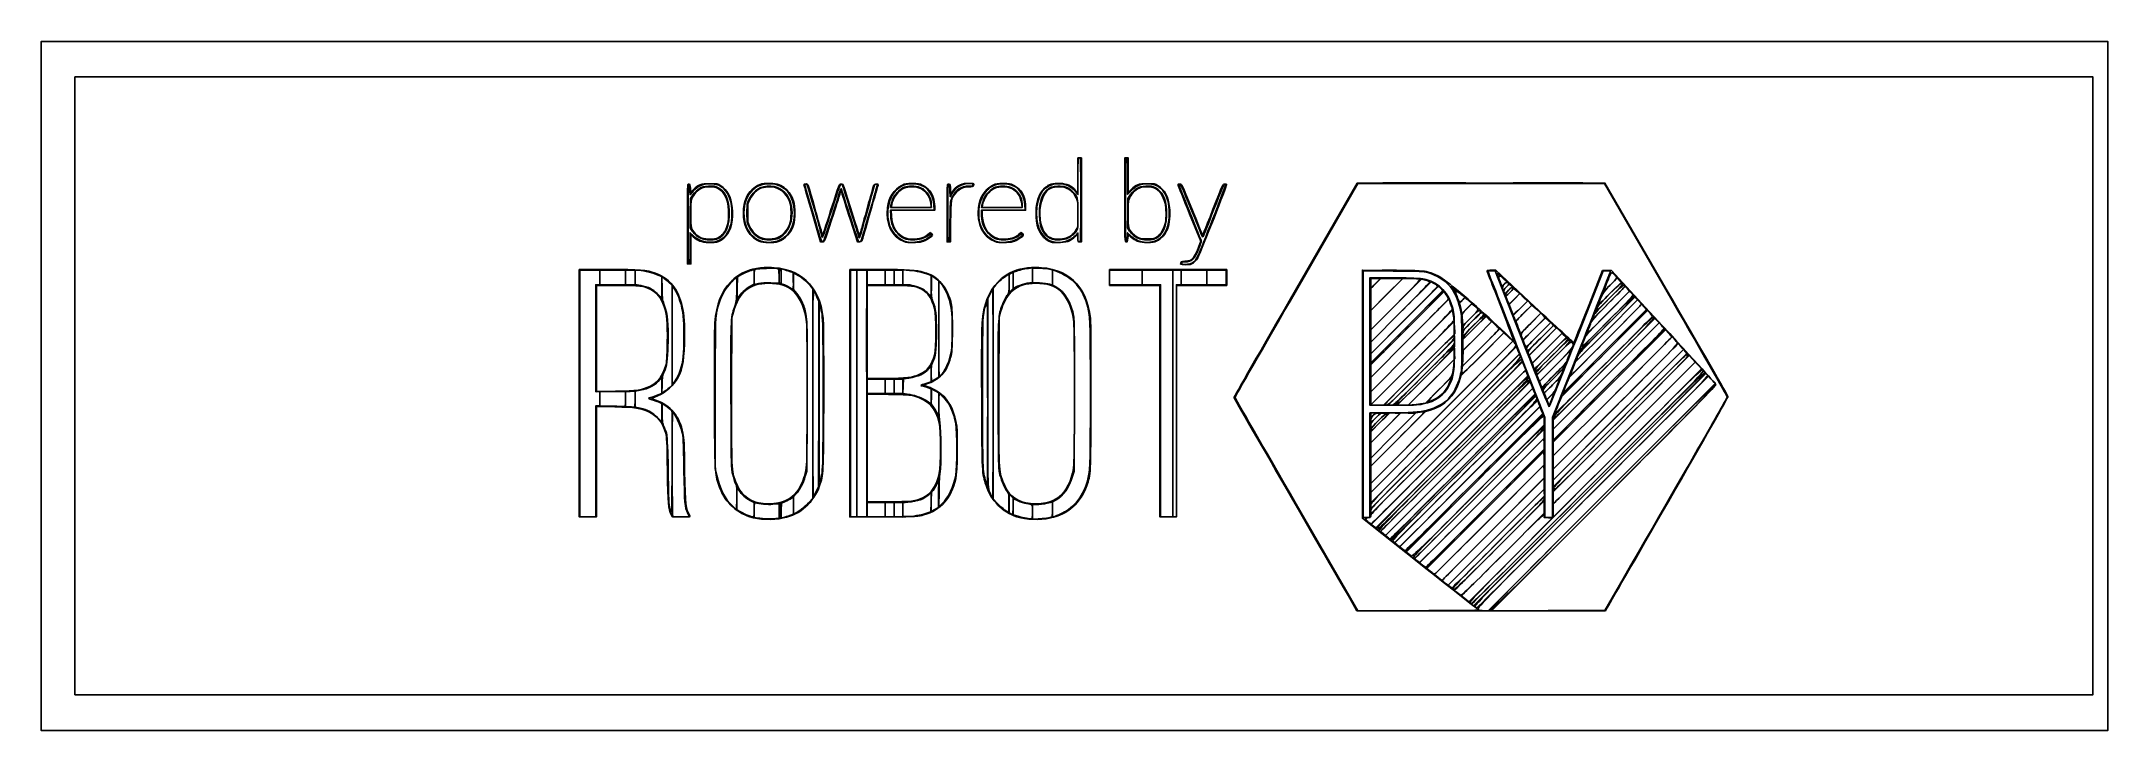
# Model space of a CAD drawing. Header units: millimetres. Extents: x 0 to 1058, y 0 to 353.
import ezdxf

# ---------------------------------------------------------------- set-up
doc = ezdxf.new("R2010")
doc.units = ezdxf.units.MM
doc.layers.add('Layer_1', color=7, linetype='CONTINUOUS')

msp = doc.modelspace()

# ---------------------------------------------------------------- linework, layer by layer
at = {"layer": 'Layer_1', "color": 7}
for points in [[(0, 176.39911), (0, 352.78799), (529.1667, 352.78799), (1058.3334, 352.78799), (1058.3334, 176.39911), (1058.3334, 0.01022), (529.1667, 0.01022), (0, 0.01022)], [(17.226452, 334.548217), (1050.813452, 334.548217), (1050.813452, 18.392147), (17.226452, 18.392147)], [(556.48465, 283.996325)], [(691.1799, 280.380275)], [(757.123, 280.380215)], [(332.46435, 264.593548)], [(433.32974, 264.946325)], [(464.06438, 264.946325)], [(464.25558, 264.946352)], [(479.89641, 264.946325)], [(532.50751, 271.649103)], [(555.08528, 271.649103)], [(556.47826, 264.593548)], [(331.07089, 259.301881)], [(331.25835, 259.301881)], [(395.28446, 264.505353)], [(404.77305, 261.506742)], [(465.469, 259.831048)], [(332.4675, 246.60188)], [(339.01718, 251.87038)], [(345.83541, 251.56621)], [(368.67171, 252.15029)], [(369.42799, 250.30507)], [(376.86067, 251.74365)], [(443.34203, 250.13955)], [(451.10382, 250.30937)], [(489.9087, 250.13955)], [(497.67049, 250.30937)], [(516.99587, 252.20959)], [(517.8093, 250.27032)], [(524.8178, 251.71553)], [(526.62497, 250.77969)], [(563.03108, 251.85396)], [(563.86017, 250.12378)], [(569.84932, 251.56621)], [(571.33709, 250.61141)], [(275.87224, 172.51855), (275.87224, 235.66577), (280.98752, 235.66577), (286.1028, 235.66577), (286.1028, 231.9616), (286.1028, 228.25744), (285.04446, 228.25744), (283.98613, 228.25744), (283.98613, 200.91716), (283.98613, 173.57688), (285.04446, 173.57688), (286.1028, 173.57688), (286.1028, 169.87272), (286.1028, 166.16855), (285.04446, 166.16855), (283.98613, 166.16855), (283.98613, 137.76994), (283.98613, 109.37133), (279.92918, 109.37133), (275.87224, 109.37133)], [(283.03962, 235.93002)], [(286.1028, 231.9616), (286.1028, 235.66577), (292.62919, 235.66577), (299.15557, 235.66577), (299.15557, 231.9616), (299.15557, 228.25744), (292.62919, 228.25744), (286.1028, 228.25744)], [(299.15557, 231.9616), (299.15557, 235.66577), (301.62502, 235.66577), (304.09446, 235.66577), (304.09446, 231.9616), (304.09446, 228.25744), (301.62502, 228.25744), (299.15557, 228.25744)], [(371.21044, 236.98109)], [(414.51391, 172.51855), (414.51391, 235.66577), (416.10142, 235.66577), (417.68892, 235.66577), (417.68892, 172.51855), (417.68892, 109.37133), (416.10142, 109.37133), (414.51391, 109.37133)], [(417.68892, 172.51855), (417.68892, 235.66577), (420.24655, 235.66577), (422.80419, 235.66578), (422.80419, 172.51856), (422.80419, 109.37134), (420.24655, 109.37133), (417.68892, 109.37133)], [(421.65767, 235.92995)], [(422.98058, 231.9616), (422.98058, 235.66577), (427.56669, 235.66577), (432.1528, 235.66577), (432.1528, 231.9616), (432.1528, 228.25744), (427.56669, 228.25744), (422.98058, 228.25744)], [(432.1528, 231.9616), (432.1528, 235.66577), (434.44586, 235.66577), (436.73892, 235.66577), (436.73892, 231.9616), (436.73892, 228.25744), (434.44586, 228.25744), (432.1528, 228.25744)], [(436.73892, 231.9616), (436.73892, 235.66577), (439.03197, 235.66577), (441.32503, 235.66577), (441.32503, 231.9616), (441.32503, 228.25744), (439.03197, 228.25744), (436.73892, 228.25744)], [(495.65281, 228.88793), (495.65281, 233.53099), (496.71114, 234.07827), (497.76948, 234.62556), (497.76948, 230.44916), (497.76948, 226.27277), (496.71114, 225.25883), (495.65281, 224.24488)], [(508.08823, 236.98109)], [(581.37781, 168.63799), (581.37781, 227.90466), (594.2542, 227.90466), (607.13059, 227.90466), (607.13059, 231.9616), (607.13059, 236.01855), (577.14448, 236.01855), (547.15837, 236.01855), (547.15837, 231.9616), (547.15837, 227.90466), (560.03476, 227.90466), (572.91115, 227.90466), (572.91115, 168.63799), (572.91115, 109.37133), (577.14448, 109.37133), (581.37781, 109.37133)], [(547.15837, 231.9616), (547.15837, 235.66577), (555.44865, 235.66577), (563.73892, 235.66577), (563.73892, 231.9616), (563.73892, 228.25744), (555.44865, 228.25744), (547.15837, 228.25744)], [(556.2424, 235.9301)], [(573.26392, 168.81438), (573.26392, 228.25744), (568.50142, 228.25744), (563.73892, 228.25744), (563.73892, 231.9616), (563.73892, 235.66577), (571.67642, 235.66577), (579.61393, 235.66577), (579.61393, 172.51855), (579.61393, 109.37133), (576.43893, 109.37133), (573.26392, 109.37133)], [(579.61393, 172.51855), (579.61393, 235.66577), (581.73059, 235.66577), (583.84726, 235.66577), (583.84726, 231.9616), (583.84726, 228.25744), (582.61254, 228.25744), (581.37781, 228.25744), (581.37781, 168.81438), (581.37781, 109.37133), (580.49587, 109.37133), (579.61393, 109.37133)], [(583.84726, 231.9616), (583.84726, 235.66577), (590.37365, 235.66577), (596.90004, 235.66577), (596.90004, 231.9616), (596.90004, 228.25744), (590.37365, 228.25744), (583.84726, 228.25744)], [(584.46462, 238.7145)], [(589.6023, 235.92986)], [(589.87309, 239.29081)], [(596.90004, 231.9616), (596.90004, 235.66577), (601.83893, 235.66577), (606.77782, 235.66577), (606.77782, 231.9616), (606.77782, 228.25744), (601.83893, 228.25744), (596.90004, 228.25744)], [(683.59518, 235.57711)], [(745.81443, 233.06828)], [(284.15925, 200.91716), (284.16225, 228.08105), (293.86364, 228.08905), (303.56503, 228.09705), (293.95401, 227.99491), (284.34299, 227.89277), (284.24939, 200.82265), (284.15579, 173.75253), (284.15879, 200.91642)], [(378.266, 228.84385)], [(383.50186, 226.67188)], [(516.2903, 228.50666)], [(553.61963, 228.16884)], [(587.63962, 228.16873)], [(676.75798, 231.78521)], [(680.8611, 228.96299)], [(680.86115, 220.68442), (680.86115, 226.33482), (683.43647, 228.89295), (686.01178, 231.45107), (691.55395, 231.35357), (697.09609, 231.25607), (688.97864, 223.14505), (680.86115, 215.03404)], [(680.86115, 190.51281), (680.86115, 192.80595), (698.24576, 210.18788), (715.63037, 227.56982), (716.75894, 226.40542), (717.88751, 225.24101), (699.37433, 206.73035), (680.86115, 188.21968)], [(686.4174, 231.69639)], [(723.57877, 225.16971)], [(749.14158, 224.60741)], [(749.86262, 222.8295)], [(800.19502, 225.08244)], [(317.50002, 221.223)], [(676.77465, 221.90744)], [(726.14724, 219.64263)], [(728.13338, 197.39642), (728.13338, 200.21939), (734.04241, 206.10737), (739.95144, 211.99536), (741.46087, 210.68959), (742.97033, 209.38383), (735.55184, 201.97864), (728.13338, 194.57346)], [(750.84451, 220.28818)], [(753.74748, 213.02694)], [(754.47805, 211.02011), (753.88806, 212.52211), (757.58214, 216.27085), (761.27625, 220.01958), (762.33815, 218.92398), (763.40005, 217.82837), (759.23406, 213.67324), (755.06807, 209.5181)], [(780.89469, 176.75188), (782.51129, 180.80883), (801.1297, 199.50605), (819.74815, 218.20327), (820.9234, 216.85571), (822.09864, 215.50814), (800.68838, 194.10154), (779.27812, 172.69494)], [(795.86672, 214.2085)], [(797.37195, 218.02688)], [(329.28865, 201.62272)], [(680.6745, 209.20744)], [(728.13338, 201.09913)], [(756.4438, 206.13155)], [(762.79524, 190.06325), (762.00294, 192.07858), (769.05395, 199.16022), (776.10495, 206.24186), (777.51405, 204.8061), (778.92312, 203.37034), (771.25535, 195.70913), (763.58755, 188.0479)], [(774.34727, 156.6453), (774.34727, 158.93839), (800.37472, 184.96405), (826.40218, 210.98971), (827.53075, 209.82529), (828.65935, 208.66086), (801.50333, 181.50654), (774.34727, 154.35221)], [(791.96662, 204.53313)], [(794.45561, 210.68031)], [(320.82834, 200.56438)], [(680.86115, 119.24994), (680.86115, 121.89619), (718.19665, 159.23045), (755.53218, 196.56471), (756.30868, 194.69622), (757.08522, 192.82772), (718.97319, 154.7157), (680.86115, 116.60368)], [(709.08497, 181.16519), (723.72366, 195.80905), (723.82794, 193.08947), (723.93225, 190.36988), (712.01186, 178.4456), (700.09142, 166.52133), (697.26885, 166.52133), (694.44627, 166.52133)], [(727.93314, 198.6241)], [(758.4927, 200.86347)], [(760.23616, 196.231)], [(760.72451, 195.30974)], [(774.34727, 126.48243), (774.34727, 128.24633), (807.81075, 161.70841), (841.27419, 195.17048), (842.00783, 194.14022), (842.74143, 193.10996), (808.54435, 158.91424), (774.34727, 124.71853)], [(787.75283, 193.79715)], [(789.18419, 197.56577)], [(422.7898, 180.36781)], [(422.98058, 176.22272), (422.98058, 179.92688), (427.56669, 179.92688), (432.1528, 179.92688), (432.1528, 176.22272), (432.1528, 172.51855), (427.56669, 172.51855), (422.98058, 172.51855)], [(432.1528, 176.22272), (432.1528, 179.92688), (434.44586, 179.92688), (436.73892, 179.92688), (436.73892, 176.22272), (436.73892, 172.51855), (434.44586, 172.51855), (432.1528, 172.51855)], [(436.73892, 176.22272), (436.73892, 179.92688), (439.03197, 179.92688), (441.32503, 179.92688), (441.32503, 176.22272), (441.32503, 172.51855), (439.03197, 172.51855), (436.73892, 172.51855)], [(455.78889, 182.93955)], [(676.75835, 181.33799)], [(680.86115, 187.68967)], [(705.55687, 184.69529)], [(708.20295, 182.05006)], [(727.1734, 182.07644)], [(764.14155, 186.68585)], [(765.05683, 184.21183)], [(765.70467, 182.74771)], [(774.34727, 112.54718), (774.34727, 115.899), (810.68137, 152.23183), (847.01551, 188.56465), (848.69078, 186.88938), (850.36605, 185.21411), (812.35664, 147.20473), (774.34727, 109.19535)], [(782.81394, 181.36912)], [(275.69203, 172.51855)], [(344.83336, 172.51855)], [(353.29981, 172.51855)], [(395.11114, 172.75261)], [(398.34463, 172.51855)], [(400.57238, 172.51855)], [(414.33372, 172.51855)], [(427.30211, 172.42937)], [(481.71114, 172.51855)], [(490.17759, 172.51855)], [(537.45017, 172.51855)], [(676.77768, 170.40188)], [(680.66471, 176.75188)], [(687.20498, 100.87768), (685.97643, 101.92097), (724.29558, 140.26093), (762.61473, 178.60089), (763.24835, 176.94184), (763.88194, 175.28279), (726.15772, 137.55859), (688.43353, 99.83439)], [(715.78259, 174.42416)], [(768.70283, 175.17254)], [(769.24744, 173.81728)], [(779.05312, 171.98938)], [(287.42571, 166.07862)], [(291.83544, 166.07972)], [(301.36053, 165.72419)], [(315.55974, 160.31742)], [(453.67221, 168.64007)], [(459.13575, 161.60354)], [(573.08348, 168.63799)], [(680.86115, 150.12496), (680.86115, 152.94883), (685.73249, 157.81086), (690.60385, 162.67288), (693.32229, 162.56863), (696.04076, 162.46438), (688.45096, 154.88274), (680.86115, 147.30109)], [(680.86115, 143.41942), (680.86115, 147.30095), (688.5497, 154.98353), (696.23824, 162.66612), (700.01829, 162.56525), (703.79831, 162.46438), (692.32975, 151.00114), (680.86115, 139.5379)], [(680.86115, 161.40605)], [(771.51813, 167.95341)], [(774.34727, 159.98953)], [(775.1436, 162.28799)], [(680.86115, 153.83199)], [(774.34727, 148.17851)], [(284.15429, 137.59355)], [(422.79576, 144.64911)], [(769.92319, 144.82549)], [(774.15455, 146.94216)], [(320.83338, 135.30049)], [(329.29982, 133.36022)], [(483.71329, 127.2748)], [(676.79557, 135.82966)], [(680.67323, 128.59772)], [(715.49928, 78.4008), (713.62493, 79.86817), (741.60483, 107.85132), (769.58477, 135.83447), (769.68718, 132.58338), (769.78959, 129.33229), (743.58162, 103.13286), (717.37366, 76.93344)], [(422.98058, 113.0755), (422.98058, 116.77966), (427.56669, 116.77966), (432.1528, 116.77966), (432.1528, 113.0755), (432.1528, 109.37133), (427.56669, 109.37133), (422.98058, 109.37133)], [(427.4785, 117.04333)], [(432.1528, 113.0755), (432.1528, 116.77966), (434.44586, 116.77966), (436.73892, 116.77966), (436.73892, 113.0755), (436.73892, 109.37133), (434.44586, 109.37133), (432.1528, 109.37133)], [(436.73892, 113.0755), (436.73892, 116.77966), (439.03197, 116.77966), (441.32503, 116.77966), (441.32503, 113.0755), (441.32503, 109.37133), (439.03197, 109.37133), (436.73892, 109.37133)], [(496.62295, 111.00155), (495.65281, 111.51053), (495.65281, 116.24188), (495.65281, 120.97322), (496.7225, 119.99622), (497.79219, 119.01921), (497.69259, 114.7559), (497.59309, 110.49258)], [(769.91716, 119.24911)], [(774.15353, 121.36577)], [(774.34727, 123.48335)], [(774.3473, 119.16158)], [(799.1213, 119.5048)], [(322.38389, 112.36994)], [(323.3586, 109.92935)], [(361.95715, 110.10873)], [(369.53475, 108.49023)], [(377.82502, 112.51693)], [(379.98769, 108.84372)], [(451.90261, 110.38429)], [(504.64864, 108.70428)], [(516.86548, 108.84372)], [(679.35225, 107.01135)], [(683.83426, 103.41538)], [(685.15379, 102.42069)], [(689.50421, 98.97425)], [(691.19239, 97.66244)], [(692.30565, 96.83154)], [(694.34961, 95.18151)], [(696.98836, 93.0833)], [(698.74328, 91.62424)], [(702.73338, 88.55495)], [(704.58013, 87.06762)], [(707.37685, 84.75758)], [(709.32655, 83.15771)], [(711.54026, 81.54506)], [(721.38149, 73.72329)], [(723.08227, 72.41786)], [(725.33052, 70.55132)], [(731.81677, 65.43424)], [(734.37469, 63.43543)]]:
    msp.add_lwpolyline(points, close=True, dxfattribs=at)
for points in [[(531.81253, 250.12966), (532.69448, 250.12966), (532.69448, 271.649103), (532.69448, 293.168547), (531.81253, 293.168547), (530.93059, 293.168547), (530.93059, 284.123046), (530.93059, 275.077545), (529.56421, 276.629845)], [(558.16458, 276.927854), (556.68337, 275.446653), (556.68337, 284.307598), (556.68337, 293.168547), (555.80142, 293.168547), (554.91948, 293.168547), (554.91948, 271.649103)], [(332.31669, 275.932594), (332.31669, 274.307054), (333.91233, 276.131116)], [(334.08602, 276.904243), (332.70946, 275.485798), (332.46751, 277.624393)], [(465.38888, 276.499797), (465.49031, 273.236603), (466.25852, 274.671777)], [(466.81322, 276.096869), (465.6667, 274.391587), (465.6667, 276.519271)], [(529.96045, 275.624263), (530.93059, 274.345637), (530.93059, 283.757092)], [(556.33059, 283.810947), (556.33059, 274.453348), (558.35906, 276.52313)], [(832.27624, 225.96438), (800.8624, 280.292158), (737.42509, 280.292158), (673.98777, 280.292158), (642.35239, 225.44227)], [(642.79717, 225.46017), (674.31691, 280.115769), (737.47307, 280.099539), (800.62922, 280.083349), (832.02644, 225.70483)], [(333.90419, 274.338095), (332.49308, 272.290774), (332.3889, 264.826187), (332.28472, 257.361603), (333.34018, 255.703392)], [(457.11706, 269.281565), (457.29948, 266.357436), (446.09409, 266.357436), (434.88874, 266.357436), (435.03892, 263.270631)], [(435.18006, 268.738686), (434.96159, 267.768547), (445.37523, 267.768547), (455.78892, 267.768547), (455.78116, 269.620631)], [(435.39169, 263.270631), (435.24152, 266.357436), (446.39716, 266.357436), (457.55281, 266.357436), (457.55281, 268.436941)], [(455.6065, 269.620631), (455.85513, 267.768547), (445.57547, 267.768547), (435.29584, 267.768547), (435.52497, 269.091464)], [(463.90281, 264.946325), (463.90281, 250.12966), (464.76517, 250.12966), (465.6275, 250.12966), (465.7387, 260.448409)], [(503.68373, 269.281565), (503.86615, 266.357436), (492.66076, 266.357436), (481.45541, 266.357436), (481.60559, 263.270631)], [(481.74673, 268.738686), (481.52826, 267.768547), (491.9419, 267.768547), (502.35559, 267.768547), (502.34783, 269.620631)], [(481.95836, 263.270631), (481.80819, 266.357436), (492.96383, 266.357436), (504.11948, 266.357436), (504.11948, 268.436941)], [(502.17317, 269.620631), (502.4218, 267.768547), (492.14214, 267.768547), (481.86251, 267.768547), (482.09164, 269.091464)], [(509.52575, 264.769936), (509.52689, 264.769936)], [(557.91809, 274.338095), (556.50698, 272.290774), (556.4028, 264.826187), (556.29863, 257.361603), (557.35407, 255.703392)], [(330.90558, 259.301881), (330.90558, 238.84077), (331.78752, 238.84077), (332.66947, 238.84077), (332.66947, 246.37895)], [(333.81599, 253.396014), (332.31669, 254.862674), (332.31669, 246.85172)], [(394.93626, 264.505353), (399.11933, 250.12966), (400.09398, 250.12966)], [(414.377, 261.506742), (418.08138, 250.12966), (419.09611, 250.12966)], [(530.93059, 252.42271), (530.93059, 254.71577), (529.53412, 253.319296)], [(529.53539, 252.83182), (530.93059, 254.092313), (530.93059, 252.11099)], [(530.93059, 264.321563), (530.93059, 257.676126), (529.93494, 256.107753)], [(557.8299, 253.415004), (556.33059, 254.862674), (556.33059, 252.49617)], [(588.15231, 264.497715), (593.82731, 250.46716), (592.62963, 247.2237)], [(332.66947, 246.37895), (332.66947, 253.917134), (333.88724, 252.76863)], [(377.37204, 250.34595), (377.37174, 250.34595)], [(290.42432, 236.01647), (275.51946, 236.01847), (275.51946, 172.69486), (275.51946, 109.37125), (279.92918, 109.37125), (284.33891, 109.37125), (284.33891, 137.63746)], [(307.00807, 227.85416), (304.09446, 228.40421), (304.09446, 232.03499), (304.09446, 235.66577), (305.10659, 235.66577)], [(315.0599, 233.51654), (317.8528, 232.43949), (317.8528, 226.64429)], [(356.40439, 226.31617), (356.48199, 232.31241), (358.24588, 233.27875)], [(380.5914, 228.13539), (378.88336, 228.74959), (378.88336, 232.52296), (378.88336, 236.29633), (380.26406, 235.9861)], [(383.35086, 235.043), (385.05697, 234.41014), (385.15607, 230.09906)], [(386.8204, 223.82955), (385.23336, 225.77802), (385.23336, 230.02351), (385.23336, 234.269), (386.73266, 233.50628)], [(428.89885, 236.01855), (414.16114, 236.01855), (414.16114, 172.674), (414.16114, 109.32946), (431.71183, 109.45733)], [(442.82433, 228.25131), (441.32503, 228.25731), (441.32503, 232.01468), (441.32503, 235.77206), (444.58822, 235.55425)], [(454.49436, 233.42032), (455.78892, 232.87942), (455.78892, 227.39337)], [(455.86798, 227.35017), (455.96528, 232.86819), (457.81736, 231.57114), (459.66944, 230.27408), (459.66944, 205.62187), (459.66944, 180.96968), (458.01287, 179.91911)], [(494.68267, 233.0452), (495.65281, 233.56722), (495.65281, 228.84324)], [(497.76948, 230.44209), (497.76948, 234.6249), (498.73961, 234.99512)], [(505.54272, 236.57714), (507.64725, 236.81524), (507.64725, 233.1343), (507.64725, 229.45335), (504.99655, 229.00796)], [(511.26323, 229.22176), (507.64725, 229.4171), (507.64725, 233.0706), (507.64725, 236.7241), (510.31334, 236.7241)], [(515.42862, 236.31963), (517.87781, 235.91515), (517.87781, 231.9099)], [(519.5535, 227.20503), (517.87781, 228.07984), (517.87781, 231.91105), (517.87781, 235.74226), (518.84795, 235.51292)], [(692.06185, 235.58209), (676.62782, 235.71242), (676.62782, 172.21362), (676.62782, 108.71483), (696.47157, 93.04716)], [(676.9806, 172.18905), (676.9806, 235.35954), (692.41463, 235.22713)], [(741.34353, 233.99008), (740.86467, 235.31299), (742.70684, 235.31299), (744.54901, 235.31299), (758.27708, 200.56438)], [(764.75909, 217.13604), (744.89032, 235.64795), (742.68546, 235.65695)], [(786.19877, 200.56125), (799.92366, 235.30673), (801.81688, 235.30973)], [(821.66151, 216.59756), (804.24103, 235.4894), (801.94458, 235.4894), (799.64814, 235.4894), (792.37757, 217.06062)], [(284.33891, 200.69505), (284.33891, 227.90466), (295.01044, 227.89966)], [(317.95548, 226.25008), (317.82027, 232.18022), (318.62097, 231.7517)], [(321.28306, 229.56275), (323.14446, 227.80232), (323.14446, 202.29465), (323.14446, 176.787), (321.57963, 175.47896)], [(323.14446, 202.3231), (323.14446, 227.71567), (324.07111, 226.35199)], [(356.98745, 221.55466), (356.32811, 220.31994), (356.40571, 226.31617), (356.40439, 226.31617)], [(365.12374, 232.24996), (365.12374, 228.43383), (362.82479, 227.24508)], [(367.32988, 228.86788), (365.12502, 228.35189), (365.12502, 232.14407)], [(377.82502, 232.72938), (377.82502, 229.10087), (373.67988, 229.24236)], [(393.7207, 227.83646), (395.11114, 226.07741), (395.11114, 172.49978), (395.11114, 118.92214), (392.92547, 116.58565)], [(422.71266, 204.44494), (422.80406, 228.08105), (425.01051, 228.10855), (427.21692, 228.13605), (425.0987, 228.00351), (422.98045, 227.87097), (422.98045, 204.09214), (422.98045, 180.31331), (425.18531, 180.18806), (427.39017, 180.06281), (425.17423, 179.99481)], [(422.98058, 204.09216), (422.98058, 227.90466), (433.8285, 227.89966)], [(430.81034, 228.16757), (430.81034, 228.16771)], [(459.67896, 205.75544), (459.68896, 230.19771), (460.74458, 228.96299)], [(484.7167, 172.70178), (484.7167, 221.1294), (486.03961, 223.70125), (487.36253, 226.2731), (487.45293, 199.36811)], [(489.52217, 116.47225), (487.53892, 118.66379), (487.53892, 172.54026), (487.53892, 226.41672), (488.94453, 228.11769)], [(500.05766, 227.41092), (497.76948, 226.25929), (497.76948, 230.44209)], [(606.91124, 231.9616), (606.90979, 231.9616)], [(693.82574, 231.69209), (680.50838, 231.84384), (680.50838, 199.18258), (680.50838, 166.52133), (692.41463, 166.52633)], [(680.86115, 210.09401), (680.86115, 215.0339), (689.06599, 223.23317), (697.27083, 231.43244), (701.32502, 231.40764)], [(680.86115, 228.96299), (680.86115, 231.43244), (683.40934, 231.43244), (685.95752, 231.43244), (683.50699, 228.96299)], [(680.86115, 201.9788), (680.86115, 205.15407), (693.85414, 218.14348), (706.84708, 231.13289), (708.89736, 230.5975)], [(680.86115, 195.80474), (680.86115, 198.8035), (696.34986, 214.28919), (711.83854, 229.77489), (713.44135, 228.83559)], [(680.86115, 183.98623), (680.86115, 187.1613), (699.67836, 205.97605), (718.4956, 224.7908), (719.6103, 223.05365)], [(748.87587, 231.31817), (750.52426, 229.66979), (749.28886, 228.43439), (748.05347, 227.199), (747.13135, 229.66023)], [(750.31753, 227.0046), (748.68918, 225.36278), (748.44354, 226.34137)], [(750.84451, 220.28818), (750.09591, 222.19529), (752.13366, 224.21178), (754.17141, 226.22827), (755.61629, 225.06714)], [(750.41398, 227.07936), (751.92129, 228.61521), (752.62759, 227.9089), (753.33392, 227.20259), (751.59483, 225.43696)], [(752.62367, 215.77361), (751.72998, 218.14793), (754.4777, 220.91186), (757.22541, 223.67578), (759.16876, 221.73243), (761.11211, 219.78909), (757.54489, 216.22184)], [(802.27418, 213.67461), (813.48021, 224.87652), (814.37485, 224.03604)], [(802.71025, 218.73244), (811.27351, 227.37549), (812.37019, 226.11932), (813.46687, 224.86314), (802.35419, 213.7721)], [(803.48915, 227.94223), (807.15511, 231.59574), (808.21225, 230.53861), (809.26938, 229.48148), (803.22668, 223.4896)], [(353.5628, 174.28244), (353.67234, 211.50049), (354.46542, 214.32272)], [(397.25758, 222.07468), (398.29365, 219.78966), (398.20175, 172.25341), (398.10975, 124.71716), (396.90833, 122.32282)], [(455.43614, 222.21755), (455.43614, 222.21768)], [(490.44059, 174.28244), (490.55013, 211.50049), (491.3432, 214.32272)], [(680.86115, 177.10693), (680.86115, 180.81115), (700.92617, 200.87385), (720.99118, 220.93655), (721.76768, 218.51158)], [(693.73546, 218.0248), (680.86115, 205.15412), (680.86115, 210.09401)], [(680.86115, 170.05131), (680.86115, 173.40272), (701.80769, 194.34702), (722.75419, 215.29132), (723.15075, 213.01423)], [(696.19894, 214.13827), (680.86115, 198.80353), (680.86115, 201.9788)], [(726.9648, 216.14628), (726.37136, 218.88097), (727.67674, 220.21782)], [(731.053, 220.0418), (732.73787, 218.55605), (730.14806, 215.98382), (727.55825, 213.41159), (726.9648, 216.14628)], [(730.06639, 215.90302), (732.66379, 218.48306), (734.04851, 217.38636)], [(759.33322, 213.77262), (763.36918, 217.79712), (765.71201, 215.74024), (768.05484, 213.68335), (762.82699, 208.44679)], [(762.86876, 208.49621), (767.99505, 213.60581), (769.13861, 212.46225), (770.28218, 211.31868), (764.5712, 205.6077)], [(776.95638, 166.87822), (778.58671, 170.93928), (800.65211, 192.98378), (822.71748, 215.02827), (823.92712, 213.61716)], [(784.23327, 185.07201), (785.65256, 188.56994), (801.59738, 204.5244), (817.54216, 220.47886), (818.5225, 219.53965)], [(801.79508, 207.52765), (816.14005, 221.89925), (816.84613, 221.19313), (817.55225, 220.48701), (801.58701, 204.52848), (785.62173, 188.56994), (786.53592, 190.86299)], [(324.3241, 178.58974), (323.14445, 176.93053), (323.14445, 202.3231), (323.14446, 202.3231)], [(432.28298, 180.27988), (422.98058, 180.27988), (422.98058, 204.09216)], [(458.4048, 204.09216), (458.40413, 204.09216)], [(459.67947, 205.75544), (459.67896, 205.75544)], [(676.76611, 211.14772), (676.76498, 211.14772)], [(723.87973, 204.79644), (723.90023, 203.03128), (705.64271, 184.7763), (687.38522, 166.52133), (684.03616, 166.52133), (680.68713, 166.52133), (702.0291, 187.86794), (702.02892, 187.86794)], [(698.12695, 210.06908), (680.86115, 192.80597), (680.86115, 195.80474)], [(726.22552, 178.71566), (727.11787, 181.56138), (738.12077, 192.55265), (749.12366, 203.54393), (751.41671, 201.45952), (753.70977, 199.37512), (717.28546, 162.9283), (680.86115, 126.48148), (680.86115, 130.89264)], [(702.02892, 187.86794), (723.37088, 209.21455), (723.61514, 207.88808)], [(727.60612, 184.58247), (727.84901, 186.52645), (737.4405, 196.11318), (747.03197, 205.69991), (748.06614, 204.62048), (749.1003, 203.54105), (738.04192, 192.52771)], [(732.20825, 211.34198), (728.19684, 207.34195), (727.97565, 209.42122)], [(728.05072, 190.57342), (728.19931, 194.56716), (735.55459, 201.95437), (742.90987, 209.34157), (744.78206, 207.60563)], [(732.87919, 209.54358), (728.13338, 204.80752), (728.13338, 206.0431)], [(733.59868, 207.44079), (728.13338, 201.98403), (728.13338, 203.39577)], [(759.55812, 198.20155), (758.88005, 199.92178), (764.60094, 205.63477), (770.32179, 211.34776), (771.71717, 210.12331), (773.11255, 208.89885), (766.67435, 202.43977)], [(767.837, 200.75692), (774.5104, 207.43723), (775.21712, 206.73049), (775.92387, 206.02376), (768.98403, 199.08391), (762.04418, 192.14407), (761.60391, 193.11034)], [(764.14155, 186.68585), (763.70195, 188.15314), (771.30686, 195.75804), (778.91176, 203.36294), (779.9908, 202.32916), (781.06984, 201.29537), (773.03712, 193.25696)], [(766.79649, 202.53862), (773.09907, 208.84853), (773.8047, 208.14293), (774.51029, 207.43732), (767.99417, 200.91404)], [(774.34727, 151.52995), (774.34727, 154.35221), (801.5192, 181.51524), (828.69117, 208.67827), (829.90459, 207.26716)], [(774.34727, 144.12152), (774.34727, 147.64934), (803.10967, 176.39992), (831.8721, 205.15049), (833.43501, 203.3866)], [(774.34727, 137.24227), (774.34727, 140.59369), (804.80568, 171.05056), (835.26406, 201.50744), (836.73207, 199.83971)], [(294.12849, 173.6856), (284.33891, 173.48565), (284.33891, 200.69526), (284.33891, 200.69505)], [(676.782, 197.74216), (676.78165, 197.74216)], [(700.7931, 200.74077), (680.86115, 180.81117), (680.86115, 183.98623)], [(680.86115, 124.18926), (680.86115, 126.48233), (717.29954, 162.91943), (753.73792, 199.35654), (754.46503, 198.54935)], [(701.8193, 194.35862), (680.86115, 173.40272), (680.86115, 177.10693)], [(706.7917, 183.46026), (723.72366, 200.3992), (723.83683, 199.09713)], [(718.93893, 154.68105), (757.01671, 192.75761), (757.45817, 191.78875)], [(737.36702, 196.03964), (727.90217, 186.57969), (728.05072, 190.57342)], [(770.11387, 134.68313), (770.11383, 160.34772), (755.96811, 196.50744)], [(766.63657, 180.29777), (765.95084, 181.86716), (774.64075, 190.59483)], [(767.87891, 177.16544), (767.28325, 178.6818), (775.4128, 186.80087), (783.54232, 194.91994), (782.63653, 192.49758)], [(788.68367, 197.18842), (773.99449, 160.29866), (773.99449, 134.65852), (773.99449, 109.01837), (772.05422, 109.01837), (770.11394, 109.01837), (770.11387, 134.68313)], [(774.34727, 119.16158), (774.34727, 122.24905), (809.2069, 157.10736), (844.06654, 191.96566), (845.58881, 190.31422), (847.11104, 188.66277), (810.818, 152.36844)], [(316.82712, 179.7318), (317.8528, 181.12421), (317.8528, 176.84702), (317.8528, 172.56983), (315.04196, 171.48586)], [(429.9647, 180.18972), (429.9647, 180.18961)], [(442.28353, 172.39163), (441.30178, 172.57972), (441.40158, 176.32446), (441.50138, 180.0692), (444.3236, 180.49081)], [(454.52452, 185.27956), (455.78888, 186.75666), (455.78888, 182.64487), (455.78888, 178.53308), (453.14636, 177.73068)], [(702.20421, 188.04077), (680.86115, 166.6999), (680.86115, 170.05131)], [(760.89779, 182.98463), (761.41236, 181.63264), (722.45969, 142.69857), (683.50699, 103.7645), (682.27227, 104.65734)], [(691.27096, 166.52133), (689.85974, 166.52133), (706.7917, 183.46026)], [(719.74051, 149.83817), (758.61984, 188.71872), (759.43602, 186.71264), (760.25218, 184.70657), (720.82185, 145.27506)], [(794.55131, 121.99065), (853.91242, 181.35096), (855.66255, 179.57411), (857.41268, 177.79726), (799.21161, 119.5954), (741.01058, 61.39355), (738.89349, 61.40155)], [(775.55508, 186.95555), (767.3223, 178.72837), (766.63657, 180.29777)], [(774.62187, 181.75673), (768.47454, 175.64907), (767.87891, 177.16544)], [(774.50842, 180.25547), (780.00681, 185.74772), (779.09093, 183.45466)], [(793.16349, 123.42504), (852.52311, 182.78389), (853.19311, 182.04355)], [(291.83544, 166.07972), (286.1028, 166.18603), (286.1028, 169.88145), (286.1028, 173.57688), (292.62919, 173.57688), (299.15557, 173.57688), (299.15557, 169.69633)], [(301.36044, 165.72419), (299.15557, 165.84944), (299.15557, 169.68421), (299.15557, 173.51898), (301.62581, 173.63613), (304.09605, 173.75327), (304.09535, 169.60813)], [(306.71767, 165.01783), (304.09446, 165.58708), (304.09446, 169.68958), (304.09446, 173.79208), (306.67693, 174.22601)], [(318.91294, 173.47328), (317.81108, 172.77563), (317.939, 177.145)], [(346.01095, 130.53799), (345.19308, 134.24216), (345.19308, 172.51855)], [(391.3041, 130.25034), (392.09845, 132.83105), (392.21596, 170.93105)], [(422.98058, 144.67972), (422.98058, 172.227), (433.8285, 172.07817)], [(454.43954, 175.45128), (455.78888, 174.91138), (455.78888, 171.06913)], [(457.33278, 165.018), (455.76697, 167.35301), (455.86617, 171.16359), (455.96537, 174.97417), (457.81745, 173.91561), (459.66953, 172.85705), (459.66953, 166.69058)], [(528.18189, 130.25034), (528.97624, 132.83105), (529.09375, 170.93105)], [(690.34876, 162.64077), (680.50838, 162.64077), (680.50838, 135.82966), (680.50838, 109.01855), (678.74449, 109.01855), (676.9806, 109.01855), (676.9806, 172.18905)], [(689.50421, 98.97425), (688.44588, 99.84069), (726.18224, 137.5805), (763.91863, 175.32031), (764.4968, 173.83124), (765.07493, 172.34216), (727.99576, 135.2123)], [(702.0371, 166.72656), (700.1061, 166.53588), (711.73648, 178.17027)], [(715.66773, 174.36644), (708.90699, 167.65528), (706.43754, 167.28626)], [(728.55643, 134.29605), (765.49202, 171.24759), (765.8805, 170.2258)], [(770.3316, 170.97006), (769.75107, 172.6738), (773.7073, 176.64128)], [(773.11135, 171.5098), (770.91213, 169.26633), (770.3316, 170.97006)], [(771.51813, 167.95341), (771.04548, 169.38549), (773.06933, 171.39299), (775.09318, 173.40049), (774.32776, 171.46022)], [(802.74588, 177.10466), (774.34727, 148.70769), (774.34727, 151.52995)], [(804.68616, 170.93105), (774.34727, 140.5937), (774.34727, 144.12152)], [(284.33891, 137.63746), (284.33891, 165.9036), (293.77571, 165.7133)], [(316.14085, 168.22923), (317.8528, 167.49278), (317.8528, 162.77372)], [(680.86115, 130.89264), (680.86115, 135.3038), (694.88407, 149.3143), (708.90699, 163.3248), (711.37643, 164.07593)], [(680.86115, 137.42084), (680.86115, 139.53784), (692.41463, 151.07416), (703.9681, 162.61048), (706.24048, 162.96967)], [(684.70897, 162.57842), (685.82827, 162.46438), (683.34471, 160.0044), (680.86115, 157.54442), (680.86115, 158.78628)], [(687.34263, 162.57716), (688.64273, 162.46438), (684.75194, 158.58984), (680.86115, 154.71531), (680.86115, 156.12923)], [(718.22332, 159.2571), (680.86115, 121.89619), (680.86115, 124.18926)], [(682.16509, 162.64077), (683.46899, 162.64077), (682.27227, 161.40605)], [(696.98836, 93.0833), (695.73243, 94.08139), (731.62951, 129.9772), (767.52663, 165.87301), (768.25162, 164.12853), (768.97658, 162.38405), (733.82584, 127.23463)], [(707.57349, 167.20218), (707.57349, 167.20182)], [(767.03091, 167.37556), (767.59038, 165.93675), (731.72166, 130.06932)], [(774.34727, 131.06714), (774.34727, 133.88794), (806.33695, 165.87905)], [(806.27366, 165.81577), (774.34727, 133.89084), (774.34727, 137.24227)], [(807.68477, 161.58244), (774.34727, 128.24634), (774.34727, 131.06714)], [(680.65824, 155.40883), (680.65771, 155.40883)], [(719.38036, 152.30068), (680.86115, 113.78145), (680.86115, 115.19298)], [(719.66671, 149.76438), (680.86115, 110.96003), (680.86115, 112.37115)], [(694.78201, 149.22136), (680.86115, 135.30384), (680.86115, 137.42084)], [(704.58013, 87.06762), (703.42824, 88.02827), (736.59472, 121.18868), (769.76116, 154.34909), (769.76116, 152.056), (769.76116, 149.76292), (737.92222, 117.92546)], [(707.37685, 84.75758), (705.89483, 85.89661), (737.7398, 117.74503), (769.58477, 149.59344), (769.68909, 146.87358), (769.7934, 144.15372), (739.52736, 113.88613)], [(769.75576, 158.58314), (769.76076, 156.46578), (735.98229, 122.70439)], [(433.53245, 117.13244), (422.98016, 117.13244), (422.98058, 144.67972)], [(468.99247, 144.11994), (468.99201, 144.11994)], [(487.45293, 145.76792), (487.36253, 119.07272), (486.55612, 120.43724)], [(682.27227, 104.65734), (681.03754, 105.55018), (720.37227, 144.85306)], [(711.54026, 81.54506), (709.70046, 82.99935), (739.64261, 112.94452), (769.58477, 142.88969), (769.68662, 139.46236), (769.7885, 136.03503), (741.81802, 108.0629)], [(458.95704, 126.92818), (459.63913, 128.59772), (459.56613, 121.40764), (459.49313, 114.21756), (457.64105, 113.1715), (455.78897, 112.12545), (455.78892, 117.07757)], [(694.34961, 95.18151), (693.19776, 96.14216), (729.70119, 132.63964)], [(743.6556, 103.19772), (769.76116, 129.30148), (769.76116, 126.47921), (769.76116, 123.65694), (745.14394, 99.04158), (720.52668, 74.42623), (719.03838, 75.57011)], [(356.22571, 118.93589), (356.12921, 113.0755), (354.08205, 114.9964)], [(358.16479, 111.92139), (356.30558, 113.04818), (356.30558, 118.86354), (356.30558, 124.67891), (357.31565, 123.0862)], [(363.09655, 117.79597), (365.12502, 116.76951), (365.12502, 113.07042)], [(367.38342, 116.59814), (367.38344, 116.59824)], [(378.9592, 112.70001), (379.05975, 116.46462), (381.03795, 117.26789)], [(384.12475, 118.86054), (385.23336, 119.64993), (385.23336, 115.24153), (385.23336, 110.83313), (383.35224, 110.12931)], [(385.23336, 115.19975), (385.23336, 119.67461), (386.73894, 121.34917)], [(441.32503, 112.98436), (441.32503, 116.6885), (443.88267, 116.93233)], [(454.55465, 120.70793), (455.80941, 121.80964), (455.71101, 116.92395), (455.61251, 112.03826), (453.9856, 111.4347)], [(461.25623, 116.07411), (459.62678, 114.48661), (459.78232, 122.6005), (459.78201, 122.6005)], [(500.15073, 109.72975), (497.76948, 110.44997), (497.76948, 114.65937), (497.76948, 118.86878), (500.25176, 117.67917)], [(504.26121, 116.59814), (504.26122, 116.59824)], [(517.87781, 113.21821), (517.87781, 117.06509), (519.75067, 118.12207)], [(700.08458, 90.60351), (699.06572, 91.41484), (734.13575, 126.48618)], [(721.38149, 73.72329), (720.54866, 74.41136), (745.06671, 98.95132), (769.58477, 123.49128), (769.69494, 121.83414), (769.80515, 120.177), (746.23621, 96.60611)], [(793.11646, 123.3891), (733.60144, 63.88592), (732.71949, 64.61063)], [(810.12035, 77.62133), (800.86082, 61.56994), (771.81722, 61.48024), (742.77366, 61.39054), (800.41258, 119.03136)], [(746.87163, 94.77206), (769.76116, 117.65957), (769.76116, 114.48449), (769.76116, 111.3094), (748.68159, 90.23203)], [(322.66715, 110.64629), (323.27514, 109.37133), (327.82531, 109.37133)], [(331.1081, 111.22341), (331.92508, 109.37133), (327.74891, 109.37133)], [(367.1535, 108.84055), (365.12502, 109.06932), (365.12502, 112.94826)], [(374.73822, 115.86797), (377.82502, 116.09946), (377.82502, 112.43056), (377.82502, 108.76168), (376.18828, 108.53733)], [(380.16486, 109.18044), (378.85863, 108.93539), (378.9592, 112.70001)], [(386.55627, 111.52336), (385.23336, 110.72489), (385.23336, 115.19975)], [(444.23542, 109.52585), (441.32501, 109.28022), (441.32503, 112.98436)], [(495.57463, 116.30429), (495.47643, 111.5748), (493.49092, 112.92775)], [(507.64725, 111.96396), (507.64725, 115.61491), (510.91045, 115.83194)], [(509.67574, 108.31998), (507.64726, 108.31298), (507.64725, 111.96396)], [(517.87733, 113.21821), (517.87781, 113.21821)], [(705.50625, 61.41215), (674.23609, 61.39365), (642.7512, 115.86952)], [(769.76116, 110.18081), (769.76116, 109.05222), (771.8815, 108.94719), (774.00187, 108.84216), (752.56691, 87.42847), (731.13199, 66.01477), (729.01532, 67.62187)], [(701.65345, 89.36758), (701.65384, 89.36758)], [(671.93319, 64.65675), (673.84677, 61.39355), (737.46774, 61.39355), (801.08867, 61.39355), (801.86994, 62.71647)], [(735.98332, 62.01995), (735.98332, 62.01979)]]:
    msp.add_lwpolyline(points, dxfattribs=at)
for points in [[(530.93059, 283.757092), (530.93059, 292.933361), (530.94819, 293.168547), (531.63614, 293.168547)], [(531.63614, 293.168547), (532.33397, 293.168547), (532.3417, 292.933361), (532.3417, 271.649103)], [(532.50751, 271.649103), (532.50751, 283.581811), (532.55191, 288.463373), (532.60611, 282.497019)], [(555.08528, 271.649103), (555.08528, 283.581811), (555.12968, 288.463373), (555.18388, 282.497019)], [(555.27226, 271.649103), (555.27226, 290.542314), (555.33686, 293.168547), (555.80142, 293.168547)], [(555.80142, 293.168547), (556.25848, 293.168547), (556.33059, 291.893629), (556.33059, 283.810947)], [(556.48465, 283.996325), (556.48465, 289.138061), (556.53395, 291.241498), (556.59426, 288.67063)], [(556.59426, 288.67063), (556.65456, 286.099762), (556.65456, 281.892887), (556.59426, 279.322019)], [(331.56556, 279.762992), (330.92835, 279.762992), (330.90558, 279.056914), (330.90558, 259.301881)], [(331.07089, 259.301881), (331.07089, 270.652506), (331.11549, 275.295943), (331.16999, 269.620631)], [(331.25835, 259.301881), (331.25835, 270.758759), (331.39419, 279.762992), (331.56703, 279.762992)], [(332.46751, 277.624393), (332.26749, 279.39237), (332.11118, 279.762992), (331.56556, 279.762992)], [(331.56703, 279.762992), (331.96849, 279.762992), (332.31669, 277.983831), (332.31669, 275.932594)], [(333.51984, 272.99791), (334.60289, 275.13521), (337.14108, 277.483529), (338.89434, 277.970355)], [(337.02074, 277.437812), (335.98941, 276.801398), (334.75753, 275.576165), (333.90419, 274.338095)], [(333.91233, 276.131116), (336.25092, 278.804477), (338.68925, 279.896892), (342.33677, 279.905415)], [(342.39721, 279.938851), (337.92109, 279.938146), (336.54162, 279.434577), (334.08602, 276.904243)], [(341.78324, 278.630243), (339.14466, 278.509378), (338.49273, 278.346151), (337.02074, 277.437812)], [(338.89434, 277.970355), (341.02676, 278.562468), (344.64145, 278.426722), (346.25444, 277.693957)], [(346.73201, 277.767328), (344.98597, 278.693045), (344.60489, 278.759494), (341.78324, 278.630243)], [(342.33677, 279.905415), (345.62596, 279.913115), (347.62445, 279.182739), (349.53723, 277.273965)], [(348.02948, 278.873487), (346.38149, 279.89159), (346.12895, 279.939356), (342.39721, 279.938851)], [(346.25444, 277.693957), (350.24962, 275.878982), (352.32029, 270.742295), (351.98742, 263.472201)], [(352.33255, 266.335042), (352.00656, 272.190613), (350.16669, 275.946324), (346.73201, 277.767328)], [(353.83987, 267.735513), (353.20949, 273.300272), (351.38281, 276.801853), (348.02948, 278.873487)], [(349.53723, 277.273965), (352.44788, 274.369397), (353.63473, 270.753908), (353.64196, 264.769936)], [(359.83336, 264.946325), (359.83336, 270.104578), (361.28881, 273.809341), (364.47376, 276.758016)], [(367.78209, 279.388638), (365.14804, 278.397318), (362.46499, 275.807841), (361.11696, 272.955965)], [(373.56054, 278.633739), (368.52354, 278.925328), (364.87931, 276.748809), (362.57818, 272.0745)], [(362.81101, 271.825492), (364.13319, 274.523353), (366.69608, 277.041318), (368.87583, 277.784032)], [(364.47376, 276.758016), (367.05881, 279.151342), (369.21827, 279.943981), (373.06859, 279.912802)], [(373.4156, 280.040455), (370.39847, 280.160763), (369.58302, 280.066415), (367.78209, 279.388638)], [(368.87583, 277.784032), (371.3959, 278.6427), (375.14462, 278.525366), (377.30302, 277.520267)], [(373.06859, 279.912802), (380.78638, 279.850312), (385.69063, 274.035133), (385.69063, 264.946325)], [(381.22289, 277.394293), (379.05461, 279.211212), (377.03366, 279.896183), (373.4156, 280.040455)], [(383.45903, 271.066826), (381.71909, 275.717255), (378.25982, 278.361702), (373.56054, 278.633739)], [(377.30302, 277.520267), (379.56616, 276.466389), (382.13565, 273.62058), (383.17695, 271.014678)], [(385.22385, 271.068579), (384.53121, 273.31117), (382.76707, 276.100329), (381.22289, 277.394293)], [(391.53196, 279.762992), (390.82023, 279.762992), (390.50153, 279.611975), (390.60137, 279.322019)], [(390.60137, 279.322019), (390.68487, 279.079485), (392.63559, 272.411985), (394.93626, 264.505353)], [(390.95446, 279.322019), (390.86496, 279.581533), (391.10203, 279.762992), (391.53069, 279.762992)], [(395.28446, 264.505353), (392.98664, 272.411985), (391.03814, 279.079485), (390.95446, 279.322019)], [(391.53069, 279.762992), (392.34903, 279.762992), (391.99777, 280.791783), (396.28871, 265.82827)], [(396.70597, 265.389008), (392.23215, 281.329692), (392.7961, 279.762992), (391.53196, 279.762992)], [(409.61115, 279.762992), (408.63381, 279.762992), (408.62958, 279.752192), (404.44165, 266.498837)], [(404.63279, 266.022537), (408.20434, 277.290587), (409.10033, 279.762992), (409.61224, 279.762992)], [(409.55164, 277.389838), (409.41342, 277.239865), (409.03326, 276.164658), (408.7068, 275.000492)], [(408.92299, 274.55952), (409.16806, 275.481151), (409.46147, 276.235214), (409.57503, 276.235214)], [(410.22393, 275.838424), (409.99236, 276.841678), (409.68982, 277.539814), (409.55164, 277.389838)], [(409.57503, 276.235214), (409.68858, 276.235214), (409.98199, 275.481151), (410.22707, 274.55952)], [(416.50432, 261.003579), (410.22664, 281.051936), (410.70028, 279.762992), (409.61115, 279.762992)], [(409.61224, 279.762992), (410.27219, 279.762992), (410.37968, 279.453877), (416.29929, 260.536603)], [(414.54118, 262.071994), (412.39827, 268.640279), (410.45552, 274.835169), (410.22393, 275.838424)], [(418.96086, 252.28403), (419.12416, 252.09925), (419.05856, 251.87239), (426.57218, 278.616464)], [(426.36986, 279.145631), (425.12191, 275.004281), (419.80844, 255.974365), (419.62143, 254.976455)], [(428.10673, 278.798723), (427.92847, 278.088447), (422.26254, 258.626756), (419.93999, 250.74702)], [(424.54748, 265.32735), (426.79012, 273.006983), (428.62503, 279.396671), (428.62503, 279.526655)], [(427.59047, 279.762992), (426.91123, 279.762992), (426.49203, 279.550958), (426.36986, 279.145631)], [(426.57218, 278.616464), (426.80215, 279.435018), (427.10233, 279.762992), (427.62152, 279.762992)], [(428.62503, 279.526655), (428.62503, 279.65664), (428.15947, 279.762992), (427.59047, 279.762992)], [(427.62152, 279.762992), (428.23761, 279.762992), (428.31176, 279.61565), (428.10673, 278.798723)], [(440.68608, 279.035028), (436.61347, 276.999927), (434.14716, 273.138838), (433.46436, 267.729156)], [(433.56392, 264.650302), (433.56392, 269.748749), (434.95958, 273.619765), (437.85415, 276.549828)], [(435.52497, 269.091464), (436.13969, 272.640366), (438.83297, 276.323885), (441.79722, 277.669806)], [(442.83915, 278.381373), (440.87245, 277.849476), (438.59135, 276.076288), (437.18469, 273.985931)], [(437.85415, 276.549828), (440.20453, 278.928983), (442.65052, 279.925721), (446.08753, 279.904886)], [(446.08753, 280.115769), (443.1799, 280.115769), (442.62777, 280.005297), (440.68608, 279.035028)], [(441.79722, 277.669806), (444.08851, 278.710165), (448.08767, 278.604614), (450.42031, 277.442211)], [(450.67364, 277.73301), (448.95953, 278.620253), (444.9495, 278.952114), (442.83915, 278.381373)], [(451.4924, 279.033327), (449.5469, 280.005495), (448.99629, 280.115769), (446.08753, 280.115769)], [(446.08753, 279.904886), (452.52505, 279.865866), (456.70808, 275.8369), (457.11706, 269.281565)], [(450.42031, 277.442211), (453.33877, 275.987881), (455.11042, 273.315946), (455.6065, 269.620631)], [(455.78116, 269.620631), (455.76736, 272.902272), (453.71822, 276.157091), (450.67364, 277.73301)], [(454.90863, 276.490442), (454.2096, 277.307119), (452.7037, 278.428024), (451.4924, 279.033327)], [(457.55281, 268.436941), (457.55281, 271.29907), (456.43309, 274.709457), (454.90863, 276.490442)], [(464.57062, 279.762992), (463.92598, 279.762992), (463.90281, 279.24867), (463.90281, 264.946325)], [(464.06438, 264.946325), (464.06438, 273.192506), (464.11058, 276.565943), (464.167, 272.442853)], [(464.25558, 264.946325), (464.25558, 277.712541), (464.32698, 279.762992), (464.77152, 279.762992)], [(465.6667, 276.519271), (465.6667, 279.101741), (465.44325, 279.762992), (464.57062, 279.762992)], [(464.77152, 279.762992), (465.17972, 279.762992), (465.30863, 279.081778), (465.38888, 276.499797)], [(465.7387, 260.448409), (465.86383, 272.060502), (465.94458, 272.468528), (468.72881, 275.556459)], [(466.25852, 274.671777), (467.15962, 276.35525), (469.51254, 278.579376), (471.0855, 279.234531)], [(475.1035, 278.701238), (471.06603, 278.694938), (468.33895, 276.816015), (466.40407, 272.707463)], [(469.69503, 278.870767), (468.71247, 278.2657), (467.46241, 277.062432), (466.81322, 276.096869)], [(468.72881, 275.556459), (470.50155, 277.522542), (472.34707, 278.334415), (475.06575, 278.344134)], [(474.54573, 280.062676), (471.81307, 279.954529), (471.21713, 279.808094), (469.69503, 278.870767)], [(471.0855, 279.234531), (473.6823, 280.316115), (477.30836, 280.311787), (477.30836, 279.227131)], [(477.44701, 278.909901), (477.90212, 280.095876), (477.67409, 280.186484), (474.54573, 280.062676)], [(475.06575, 278.344134), (476.7115, 278.350034), (477.28441, 278.486137), (477.44701, 278.909901)], [(477.30836, 279.227131), (477.30836, 278.821817), (476.81405, 278.703912), (475.1035, 278.701238)], [(487.25275, 279.035028), (483.18014, 276.999927), (480.71383, 273.138838), (480.03103, 267.729156)], [(480.13059, 264.650302), (480.13059, 269.748749), (481.52625, 273.619765), (484.42082, 276.549828)], [(482.09164, 269.091464), (482.70636, 272.640366), (485.39964, 276.323885), (488.36389, 277.669806)], [(489.40582, 278.381373), (487.43912, 277.849476), (485.15802, 276.076288), (483.75136, 273.985931)], [(484.42082, 276.549828), (486.7712, 278.928983), (489.21719, 279.925721), (492.6542, 279.904886)], [(492.6542, 280.115769), (489.74657, 280.115769), (489.19444, 280.005297), (487.25275, 279.035028)], [(488.36389, 277.669806), (490.65518, 278.710165), (494.65434, 278.604614), (496.98698, 277.442211)], [(497.24031, 277.73301), (495.5262, 278.620253), (491.51617, 278.952114), (489.40582, 278.381373)], [(498.05907, 279.033327), (496.11357, 280.005495), (495.56296, 280.115769), (492.6542, 280.115769)], [(492.6542, 279.904886), (499.09172, 279.865866), (503.27475, 275.8369), (503.68373, 269.281565)], [(496.98698, 277.442211), (499.90544, 275.987881), (501.67709, 273.315946), (502.17317, 269.620631)], [(502.34783, 269.620631), (502.33403, 272.902272), (500.28489, 276.157091), (497.24031, 277.73301)], [(501.4753, 276.490442), (500.77627, 277.307119), (499.27037, 278.428024), (498.05907, 279.033327)], [(504.11948, 268.436941), (504.11948, 271.29907), (502.99976, 274.709457), (501.4753, 276.490442)], [(513.98939, 277.748652), (510.61944, 274.718777), (509.14159, 269.845572), (509.51846, 263.006048)], [(509.76392, 264.650302), (509.76392, 274.514872), (513.77762, 279.940703), (521.05281, 279.910901)], [(511.5022, 261.808917), (510.70425, 268.172658), (512.62911, 274.620719), (516.06012, 277.077344)], [(520.63202, 278.696911), (515.825, 278.680191), (512.85789, 275.789998), (511.52269, 269.823834)], [(521.8165, 280.059082), (517.96414, 280.231438), (516.15781, 279.698243), (513.98939, 277.748652)], [(516.06012, 277.077344), (517.43275, 278.060147), (517.90621, 278.188601), (520.56785, 278.30029)], [(520.56785, 278.30029), (523.21492, 278.411366), (523.7523, 278.32213), (525.45615, 277.488517)], [(527.73961, 276.35899), (525.77548, 278.124886), (524.0008, 278.708641), (520.63202, 278.696911)], [(521.05281, 279.910901), (524.86648, 279.895271), (527.78579, 278.490409), (529.96045, 275.624263)], [(529.56421, 276.629845), (527.52374, 278.94792), (525.37279, 279.899972), (521.8165, 280.059082)], [(525.45615, 277.488517), (527.59141, 276.443829), (528.78997, 275.191316), (530.06819, 272.668874)], [(530.93059, 264.46465), (530.93059, 272.937892), (530.7354, 273.665517), (527.73961, 276.35899)], [(532.60611, 282.497019), (532.66031, 276.530665), (532.66031, 266.767541), (532.60611, 260.801186)], [(555.18388, 282.497019), (555.23808, 276.530665), (555.23808, 266.767541), (555.18388, 260.801186)], [(556.59426, 279.322019), (556.53396, 276.751151), (556.48465, 278.854589), (556.48465, 283.996325)], [(557.53374, 272.99791), (558.6168, 275.13521), (561.155, 277.483529), (562.90824, 277.970355)], [(565.69599, 278.636632), (561.94621, 278.439817), (560.00622, 277.367666), (557.91809, 274.338095)], [(566.41111, 279.938851), (561.92999, 279.938146), (560.74074, 279.504021), (558.16458, 276.927854)], [(558.35906, 276.52313), (560.82554, 279.039825), (563.03242, 279.931831), (566.73754, 279.909659)], [(562.90824, 277.970355), (564.88887, 278.520321), (568.49966, 278.435764), (570.01205, 277.803999)], [(570.61421, 277.840063), (568.85332, 278.701582), (568.38346, 278.777687), (565.69599, 278.636632)], [(572.04338, 278.873487), (570.39538, 279.89159), (570.14286, 279.939356), (566.41111, 279.938851)], [(566.73754, 279.909659), (571.8205, 279.879249), (575.28051, 276.920696), (577.01709, 271.119936)], [(570.01205, 277.803999), (572.62328, 276.713228), (574.49657, 274.075939), (575.55991, 269.993411)], [(576.32738, 266.341886), (575.95654, 272.308109), (574.04085, 276.163568), (570.61421, 277.840063)], [(577.85378, 267.735513), (577.2234, 273.300272), (575.39671, 276.801853), (572.04338, 278.873487)], [(583.0534, 279.762992), (582.20346, 279.762992), (582.0518, 279.647517), (582.24258, 279.145631)], [(582.24258, 279.145631), (582.37166, 278.806082), (585.03104, 272.214521), (588.15231, 264.497715)], [(582.43615, 279.639537), (582.43615, 279.707437), (582.72317, 279.762992), (583.07397, 279.762992)], [(588.25698, 265.159932), (585.05552, 273.055815), (582.43615, 279.571638), (582.43615, 279.639537)], [(589.26476, 267.067638), (584.10754, 279.741821), (584.0972, 279.762992), (583.0534, 279.762992)], [(583.07397, 279.762992), (583.58162, 279.762992), (584.74293, 277.224886), (588.76378, 267.327575)], [(592.10558, 241.6439), (592.90321, 242.83154), (605.6497, 274.93146), (606.92704, 278.969242)], [(606.77782, 279.575109), (606.77782, 279.127656), (593.54738, 245.19676), (592.75158, 243.60327)], [(606.15643, 279.762992), (605.13874, 279.762992), (605.11486, 279.711652), (600.08453, 266.710214)], [(600.44087, 266.62202), (604.50279, 277.151882), (605.63598, 279.762992), (606.14391, 279.762992)], [(606.14391, 279.762992), (606.49256, 279.762992), (606.77782, 279.678442), (606.77782, 279.575109)], [(606.92704, 278.969242), (607.14792, 279.667477), (607.05521, 279.762992), (606.15643, 279.762992)], [(708.37782, 280.285285), (689.46011, 280.285285), (681.72105, 280.328025), (691.1799, 280.380275)], [(691.1799, 280.380275), (700.63876, 280.432515), (716.11689, 280.432515), (725.57574, 280.380275)], [(725.57574, 280.380275), (735.03459, 280.328035), (727.29553, 280.285285), (708.37782, 280.285285)], [(771.70144, 280.284065), (755.79116, 280.284037), (749.23087, 280.327305), (757.123, 280.380215)], [(757.123, 280.380219), (765.01513, 280.433129), (778.03263, 280.433149), (786.05078, 280.380265)], [(786.05078, 280.380265), (794.06893, 280.327385), (787.61172, 280.284095), (771.70144, 280.284065)], [(331.16999, 269.620631), (331.22449, 263.945318), (331.22449, 254.658444), (331.16999, 248.98313)], [(332.46435, 264.593548), (332.46435, 268.377089), (332.51625, 269.924902), (332.57968, 268.033131)], [(332.57968, 261.153964), (332.51628, 259.262193), (332.46435, 260.810006), (332.46435, 264.593548)], [(332.57968, 268.033131), (332.64308, 266.14136), (332.64308, 263.045735), (332.57968, 261.153964)], [(332.66947, 264.330993), (332.66947, 271.017207), (332.70627, 271.392432), (333.51984, 272.99791)], [(345.83541, 251.56621), (350.20644, 252.77998), (352.76357, 258.592664), (352.33255, 266.335042)], [(350.47616, 253.016852), (353.28636, 256.142484), (354.53449, 261.603844), (353.83987, 267.735513)], [(353.64196, 264.769936), (353.64596, 261.372979), (353.49306, 260.048719), (352.86758, 258.067159)], [(361.11696, 272.955965), (359.05088, 268.584914), (359.05088, 261.307737), (361.11696, 256.936686)], [(364.3166, 253.258646), (361.34952, 256.033963), (359.83336, 259.98663), (359.83336, 264.946325)], [(362.57818, 272.0745), (361.44298, 269.768589), (361.42086, 269.632361), (361.42086, 264.946325)], [(361.42086, 264.946325), (361.42086, 260.284868), (361.44836, 260.113549), (362.54844, 257.883351)], [(361.77363, 264.946325), (361.77363, 269.501536), (361.81883, 269.800953), (362.81101, 271.825492)], [(362.72197, 258.160366), (361.83946, 260.04336), (361.77363, 260.514431), (361.77363, 264.946325)], [(376.86067, 251.74365), (383.07616, 253.861487), (386.33057, 263.391951), (383.45903, 271.066826)], [(385.69063, 264.946325), (385.69063, 258.045795), (383.07598, 253.289436), (378.00695, 250.96876)], [(383.17695, 271.014678), (383.85022, 269.329769), (383.98071, 268.344732), (383.98071, 264.946325)], [(383.98071, 264.946325), (383.98071, 261.547918), (383.85022, 260.562882), (383.17695, 258.877973)], [(385.22785, 258.837989), (386.21979, 262.049469), (386.21775, 267.849782), (385.22385, 271.068579)], [(396.28871, 265.82827), (397.73534, 260.783548), (399.12095, 255.735989), (399.36782, 254.611475)], [(400.00064, 253.887031), (399.8633, 254.245824), (398.38072, 259.421713), (396.70597, 265.389008)], [(404.44165, 266.498837), (401.63347, 257.61186), (400.16792, 253.449954), (400.00064, 253.887031)], [(400.04717, 252.42449), (400.17389, 252.34619), (402.23742, 258.465286), (404.63279, 266.022537)], [(408.7068, 275.000492), (408.38034, 273.836325), (406.45037, 267.764138), (404.41798, 261.506742)], [(404.77305, 261.506742), (406.81045, 267.764138), (408.67795, 273.637888), (408.92299, 274.55952)], [(410.22707, 274.55952), (410.4721, 273.637888), (412.3396, 267.764138), (414.377, 261.506742)], [(420.29037, 250.74702), (420.38907, 251.08657), (422.3048, 257.647717), (424.54748, 265.32735)], [(433.46436, 267.729156), (432.4103, 259.378483), (435.7523, 252.48769), (441.92404, 250.28627)], [(433.32974, 264.946325), (433.32974, 266.401534), (433.39204, 266.996846), (433.46814, 266.269242)], [(433.46814, 263.623409), (433.39204, 262.895804), (433.32974, 263.491117), (433.32974, 264.946325)], [(433.46814, 266.269242), (433.54424, 265.541638), (433.54424, 264.351013), (433.46814, 263.623409)], [(438.10614, 253.203454), (434.9607, 256.145638), (433.56392, 259.665697), (433.56392, 264.650302)], [(437.18469, 273.985931), (436.14269, 272.437498), (435.82695, 271.611049), (435.18006, 268.738686)], [(464.167, 257.449798), (464.1106, 253.326707), (464.06438, 256.700145), (464.06438, 264.946325)], [(464.167, 272.442853), (464.2235, 268.319763), (464.2235, 261.572888), (464.167, 257.449798)], [(464.76087, 250.12968), (464.33037, 250.12968), (464.25558, 252.32261), (464.25558, 264.946352)], [(466.40407, 272.707463), (465.49567, 270.778555), (465.48964, 270.706719), (465.37823, 260.448435)], [(465.469, 259.831048), (465.46918, 265.263825), (465.5181, 267.437032), (465.57783, 264.660399)], [(465.57783, 264.660399), (465.63753, 261.883763), (465.63733, 257.438763), (465.57751, 254.782621)], [(480.03103, 267.729156), (478.97697, 259.378483), (482.31897, 252.48769), (488.49071, 250.28627)], [(479.89641, 264.946325), (479.89641, 266.401534), (479.95871, 266.996846), (480.03481, 266.269242)], [(480.03481, 263.623409), (479.95871, 262.895804), (479.89641, 263.491117), (479.89641, 264.946325)], [(480.03481, 266.269242), (480.11091, 265.541638), (480.11091, 264.351013), (480.03481, 263.623409)], [(484.67281, 253.203454), (481.52737, 256.145638), (480.13059, 259.665697), (480.13059, 264.650302)], [(483.75136, 273.985931), (482.70936, 272.437498), (482.39362, 271.611049), (481.74673, 268.738686)], [(509.6646, 263.439153), (509.5867, 262.812888), (509.5242, 263.411743), (509.52575, 264.769936)], [(509.52689, 264.769936), (509.52689, 266.128131), (509.59219, 266.640526), (509.6686, 265.908597)], [(509.6686, 265.908597), (509.745, 265.176664), (509.7437, 264.065414), (509.6646, 263.439153)], [(515.51625, 251.19825), (511.44815, 254.276907), (509.76392, 258.21553), (509.76392, 264.650302)], [(511.52269, 269.823834), (510.89503, 267.019046), (511.22029, 259.610001), (512.06209, 257.537992)], [(530.06819, 272.668874), (530.89214, 271.042918), (530.93059, 270.670575), (530.93059, 264.321563)], [(532.3417, 271.649103), (532.3417, 250.36485), (532.3337, 250.12966), (531.63614, 250.12966)], [(532.60611, 260.801186), (532.55191, 254.834832), (532.50751, 259.716395), (532.50751, 271.649103)], [(554.91948, 271.649103), (554.91948, 250.63255), (554.93538, 250.12966), (555.59963, 250.12966)], [(555.18388, 260.801186), (555.12968, 254.834832), (555.08528, 259.716395), (555.08528, 271.649103)], [(555.80142, 250.12966), (555.33685, 250.12966), (555.27226, 252.75589), (555.27226, 271.649103)], [(556.47826, 264.593548), (556.47826, 268.377089), (556.53016, 269.924902), (556.59359, 268.033131)], [(556.59359, 261.153964), (556.53019, 259.262193), (556.47826, 260.810006), (556.47826, 264.593548)], [(556.59359, 268.033131), (556.65699, 266.14136), (556.65699, 263.045735), (556.59359, 261.153964)], [(556.68337, 264.330993), (556.68337, 271.017207), (556.72017, 271.392432), (557.53374, 272.99791)], [(569.84932, 251.56621), (574.21424, 252.77829), (576.80338, 258.683807), (576.32738, 266.341886)], [(575.55991, 269.993411), (576.1826, 267.602735), (576.2462, 262.686046), (575.69026, 259.917757)], [(576.76754, 256.672459), (577.84619, 259.555401), (578.27997, 263.973308), (577.85378, 267.735513)], [(577.01709, 271.119936), (577.97742, 267.912093), (577.90895, 261.322349), (576.88148, 258.067159)], [(594.07782, 250.47001), (594.07782, 250.65358), (591.45844, 257.264046), (588.25698, 265.159932)], [(588.76378, 267.327575), (591.54237, 260.488096), (594.04321, 254.336534), (594.32123, 253.657437)], [(594.43059, 254.01486), (594.43059, 254.211446), (592.10596, 260.085196), (589.26476, 267.067638)], [(600.08453, 266.710214), (595.68355, 255.335332), (594.43059, 252.52196), (594.43059, 254.01486)], [(595.09921, 252.951881), (595.24907, 253.242923), (597.65283, 259.394485), (600.44087, 266.62202)], [(331.16999, 248.98313), (331.11549, 243.30782), (331.07089, 247.95126), (331.07089, 259.301881)], [(331.78752, 238.84077), (331.32323, 238.84077), (331.25835, 241.34941), (331.25835, 259.301881)], [(334.92764, 254.421088), (332.6271, 256.897161), (332.66947, 256.711233), (332.66947, 264.330993)], [(333.34018, 255.703392), (334.46182, 253.941204), (336.3661, 252.48003), (338.5618, 251.69681)], [(339.01718, 251.87038), (337.43715, 252.35101), (336.04315, 253.220468), (334.92764, 254.421088)], [(349.42881, 254.66606), (347.77499, 252.38713), (345.86818, 251.53243), (342.52406, 251.57109)], [(352.86758, 258.067159), (351.81019, 254.717199), (349.96183, 252.36657), (347.32453, 251.01787)], [(351.98742, 263.472201), (351.79653, 259.303264), (351.13051, 257.01096), (349.42881, 254.66606)], [(361.11696, 256.936686), (362.41486, 254.190847), (365.15637, 251.49459), (367.60694, 250.55383)], [(362.54844, 257.883351), (363.93528, 255.072273), (366.19507, 252.800402), (368.4992, 251.90078)], [(368.67171, 252.15029), (366.61484, 252.876478), (363.92484, 255.593777), (362.72197, 258.160366)], [(383.17695, 258.877973), (382.13565, 256.27207), (379.56616, 253.426261), (377.30302, 252.37238)], [(377.37174, 250.34595), (380.94534, 251.5507), (383.99535, 254.847607), (385.22785, 258.837989)], [(400.09253, 250.12966), (399.56612, 250.12966), (398.77431, 252.49702), (395.28446, 264.505353)], [(399.36782, 254.611475), (399.61473, 253.486957), (399.92041, 252.50282), (400.04717, 252.42449)], [(404.41798, 261.506742), (401.39432, 252.19738), (400.60819, 250.12966), (400.09253, 250.12966)], [(400.09398, 250.12966), (401.06162, 250.12966), (401.09534, 250.21166), (404.77305, 261.506742)], [(419.09773, 250.12966), (418.54221, 250.12966), (417.81895, 252.0253), (414.54118, 262.071994)], [(416.29929, 260.536603), (417.69576, 256.073964), (418.89344, 252.3603), (418.96086, 252.28403)], [(419.1358, 253.503156), (419.00545, 253.422586), (417.82128, 256.79778), (416.50432, 261.003579)], [(419.62143, 254.976455), (419.4847, 254.24671), (419.26615, 253.583724), (419.1358, 253.503156)], [(435.03892, 263.270631), (435.21975, 259.55345), (436.34239, 256.767032), (438.60889, 254.409806)], [(441.76988, 252.4429), (437.91487, 254.363934), (435.63684, 258.23114), (435.39169, 263.270631)], [(438.60889, 254.409806), (440.80457, 252.12628), (443.0251, 251.19565), (446.28808, 251.19144)], [(455.85316, 254.087095), (456.35181, 253.588433), (453.84236, 251.65617), (451.61115, 250.82079)], [(455.97134, 254.494049), (455.49445, 255.124671), (455.40471, 255.096636), (453.97021, 253.86874)], [(454.00693, 253.332105), (454.96783, 254.02816), (455.638, 254.302233), (455.85316, 254.087095)], [(456.37269, 253.481048), (456.42649, 253.675076), (456.24591, 254.130928), (455.97134, 254.494049)], [(465.37823, 260.448435), (465.28403, 251.78047), (465.1853, 250.12968), (464.76087, 250.12968)], [(465.57751, 254.782621), (465.51761, 252.12648), (465.46882, 254.39827), (465.469, 259.831048)], [(481.60559, 263.270631), (481.78642, 259.55345), (482.90906, 256.767032), (485.17556, 254.409806)], [(488.33655, 252.4429), (484.48154, 254.363934), (482.20351, 258.23114), (481.95836, 263.270631)], [(485.17556, 254.409806), (487.37124, 252.12628), (489.59177, 251.19565), (492.85475, 251.19144)], [(502.41983, 254.087095), (502.91848, 253.588433), (500.40903, 251.65617), (498.17782, 250.82079)], [(502.53801, 254.494049), (502.06112, 255.124671), (501.97138, 255.096636), (500.53688, 253.86874)], [(500.5736, 253.332105), (501.5345, 254.02816), (502.20467, 254.302233), (502.41983, 254.087095)], [(502.93936, 253.481048), (502.99316, 253.675076), (502.81258, 254.130928), (502.53801, 254.494049)], [(509.51846, 263.006048), (509.85787, 256.847437), (511.94867, 252.73804), (515.76255, 250.73355)], [(516.99587, 252.20959), (514.03221, 253.581706), (512.11339, 256.93458), (511.5022, 261.808917)], [(512.06209, 257.537992), (513.84923, 253.138987), (516.5048, 251.18799), (520.70525, 251.18799)], [(524.8178, 251.71553), (526.76044, 252.29242), (529.56985, 254.518814), (530.41324, 256.149755)], [(529.93494, 256.107753), (528.75529, 254.249525), (526.91241, 252.76819), (524.89463, 252.05627)], [(530.41324, 256.149755), (530.81904, 256.934481), (530.93059, 258.727209), (530.93059, 264.46465)], [(558.94153, 254.421088), (556.641, 256.897161), (556.68337, 256.711233), (556.68337, 264.330993)], [(557.35407, 255.703392), (558.47573, 253.941204), (560.38002, 252.48003), (562.57571, 251.69681)], [(563.03108, 251.85396), (561.40812, 252.37779), (560.04495, 253.233475), (558.94153, 254.421088)], [(571.33709, 250.61141), (573.55726, 251.64525), (575.8398, 254.192879), (576.76754, 256.672459)], [(576.88148, 258.067159), (575.84661, 254.788523), (573.96578, 252.35921), (571.48998, 251.1034)], [(575.69026, 259.917757), (575.13174, 257.13675), (573.33416, 254.053105), (571.52671, 252.77549)], [(332.31669, 246.85172), (332.31669, 239.96606), (332.24239, 238.84077), (331.78752, 238.84077)], [(332.4675, 246.60188), (332.4675, 250.96751), (332.5181, 252.75344), (332.58004, 250.57063)], [(332.58004, 242.63313), (332.51814, 240.45032), (332.4675, 242.23626), (332.4675, 246.60188)], [(332.58004, 250.57063), (332.64194, 248.38782), (332.64194, 244.81594), (332.58004, 242.63313)], [(342.3957, 249.97418), (338.94585, 249.99948), (336.14697, 251.1158), (333.81599, 253.396014)], [(333.88724, 252.76863), (336.07608, 250.70429), (338.08186, 249.96769), (341.87949, 249.83359)], [(338.5618, 251.69681), (340.17929, 251.11984), (343.98203, 251.05156), (345.83541, 251.56621)], [(342.52406, 251.57109), (341.0816, 251.58779), (339.50351, 251.72245), (339.01718, 251.87038)], [(341.87949, 249.83359), (346.1404, 249.68313), (348.14685, 250.4261), (350.47616, 253.016852)], [(347.32453, 251.01787), (345.49994, 250.08478), (344.89107, 249.95585), (342.3957, 249.97418)], [(369.42799, 250.30507), (366.95682, 250.99885), (366.36994, 251.33797), (364.3166, 253.258646)], [(367.60694, 250.55383), (370.05984, 249.61219), (374.89042, 249.50935), (377.37204, 250.34595)], [(368.4992, 251.90078), (370.67559, 251.05104), (374.61094, 250.97709), (376.86067, 251.74365)], [(377.30302, 252.37238), (375.17076, 251.37946), (371.14814, 251.27595), (368.67171, 252.15029)], [(378.00695, 250.96876), (375.65406, 249.89157), (371.92767, 249.60329), (369.42799, 250.30507)], [(419.09611, 250.12966), (419.75891, 250.12966), (420.17307, 250.34376), (420.29037, 250.74702)], [(419.93999, 250.74702), (419.83991, 250.40747), (419.46088, 250.12966), (419.09773, 250.12966)], [(443.34203, 250.13955), (441.35593, 250.64058), (439.9941, 251.4375), (438.10614, 253.203454)], [(446.26914, 251.54077), (444.09208, 251.54077), (443.23564, 251.71249), (441.76988, 252.4429)], [(441.92404, 250.28627), (443.74187, 249.63786), (448.88626, 249.65079), (451.10382, 250.30937)], [(451.61115, 250.82079), (449.41567, 249.9988), (445.25783, 249.65625), (443.34203, 250.13955)], [(453.97021, 253.86874), (452.0868, 252.25661), (449.71874, 251.54077), (446.26914, 251.54077)], [(446.28808, 251.19144), (449.52143, 251.18744), (451.99183, 251.87238), (454.00693, 253.332105)], [(451.10382, 250.30934), (452.90422, 250.844), (456.18978, 252.821805), (456.37269, 253.481048)], [(489.9087, 250.13955), (487.9226, 250.64058), (486.56077, 251.4375), (484.67281, 253.203454)], [(492.83581, 251.54077), (490.65875, 251.54077), (489.80231, 251.71249), (488.33655, 252.4429)], [(488.49071, 250.28627), (490.30854, 249.63786), (495.45293, 249.65079), (497.67049, 250.30937)], [(498.17782, 250.82079), (495.98234, 249.9988), (491.8245, 249.65625), (489.9087, 250.13955)], [(500.53688, 253.86874), (498.65347, 252.25661), (496.28541, 251.54077), (492.83581, 251.54077)], [(492.85475, 251.19144), (496.0881, 251.18744), (498.5585, 251.87238), (500.5736, 253.332105)], [(497.67049, 250.30934), (499.47089, 250.844), (502.75645, 252.821805), (502.93936, 253.481048)], [(517.8093, 250.27033), (516.8985, 250.51553), (515.86662, 250.93309), (515.51625, 251.19825)], [(515.76255, 250.73355), (517.61115, 249.76197), (517.87386, 249.7209), (521.40559, 249.85129)], [(524.89463, 252.05627), (522.81151, 251.3213), (518.74395, 251.40026), (516.99587, 252.20959)], [(523.59309, 250.17312), (521.26257, 249.67915), (519.92149, 249.70169), (517.8093, 250.27032)], [(520.70525, 251.18799), (521.99014, 251.18799), (523.84078, 251.42538), (524.8178, 251.71553)], [(521.40559, 249.85129), (524.37919, 249.96108), (525.40859, 250.14419), (526.62497, 250.77969)], [(529.53412, 253.319296), (527.84819, 251.63337), (526.09023, 250.70241), (523.59309, 250.17312)], [(526.62497, 250.77969), (527.4583, 251.21509), (528.76799, 252.13855), (529.53539, 252.83182)], [(531.63614, 250.12966), (531.00294, 250.12966), (530.93059, 250.36485), (530.93059, 252.42271)], [(530.93059, 252.11099), (530.93059, 250.23275), (530.97649, 250.12966), (531.81253, 250.12966)], [(555.59963, 250.12966), (556.16157, 250.12966), (556.32304, 250.47553), (556.52836, 252.11891)], [(556.33059, 252.49617), (556.33059, 250.62779), (556.21922, 250.12966), (555.80142, 250.12966)], [(556.52836, 252.11891), (556.71018, 253.574206), (556.86254, 253.955103), (557.09601, 253.537965)], [(557.09601, 253.537965), (557.53476, 252.75395), (560.29221, 250.89827), (561.89129, 250.3109)], [(563.86017, 250.12378), (561.71793, 250.57755), (559.5342, 251.76938), (557.8299, 253.415004)], [(561.89129, 250.3109), (562.62224, 250.0424), (564.6245, 249.81706), (566.38476, 249.80518)], [(562.57571, 251.69681), (564.1932, 251.11984), (567.99593, 251.05156), (569.84932, 251.56621)], [(566.97238, 251.64287), (565.29101, 251.60197), (563.51742, 251.69697), (563.03108, 251.85396)], [(571.48998, 251.1034), (569.33955, 250.01264), (566.25476, 249.61657), (563.86017, 250.12378)], [(566.38476, 249.80518), (569.00509, 249.78748), (569.87027, 249.92836), (571.33709, 250.61141)], [(571.52671, 252.77549), (570.17137, 251.81746), (569.73975, 251.71012), (566.97238, 251.64287)], [(585.64604, 239.8991), (589.23442, 239.8991), (590.79744, 241.41986), (592.87054, 246.9283)], [(592.62963, 247.2237), (591.35599, 243.77441), (589.8339, 241.41733), (588.41725, 240.70043)], [(592.75158, 243.60327), (591.49199, 241.08117), (590.63319, 239.96023), (589.51904, 239.38408)], [(592.87054, 246.9283), (593.53454, 248.69267), (594.07782, 250.28644), (594.07782, 250.47001)], [(594.32123, 253.657437), (594.70318, 252.72446), (594.8933, 252.55203), (595.09921, 252.951881)], [(290.15974, 235.82687), (282.2046, 235.82697), (279.00054, 235.87337), (283.03962, 235.93002)], [(283.03962, 235.93002), (287.07869, 235.98662), (293.58744, 235.98662), (297.50351, 235.92986)], [(297.50351, 235.92986), (301.41957, 235.87316), (298.11488, 235.82678), (290.15974, 235.82687)], [(314.38751, 234.15757), (310.01401, 235.74507), (306.54436, 236.01422), (290.42432, 236.01647)], [(305.10659, 235.66577), (307.21728, 235.66577), (312.37434, 234.5522), (315.0599, 233.51654)], [(324.33191, 226.56465), (321.87285, 230.26362), (318.93463, 232.50706), (314.38751, 234.15757)], [(357.74061, 233.46502), (356.6603, 232.83217), (354.58293, 231.12376), (353.12423, 229.66855)], [(372.35697, 237.05758), (366.82894, 237.04858), (361.7095, 235.79002), (357.74061, 233.46502)], [(358.24588, 233.27875), (359.87144, 234.16929), (362.38975, 235.22133), (364.33129, 235.82095)], [(364.33129, 235.82095), (365.12067, 236.06475), (365.12504, 236.04513), (365.12374, 232.24996)], [(365.12502, 232.14407), (365.12502, 235.76873), (365.15992, 235.94711), (365.91877, 236.18195)], [(365.91877, 236.18195), (367.05842, 236.5347), (375.83536, 236.85726), (376.91577, 236.58609)], [(372.53336, 236.84271), (371.07815, 236.84271), (370.48284, 236.90501), (371.21044, 236.98109)], [(371.21044, 236.98109), (371.93804, 237.05719), (373.12867, 237.05719), (373.85627, 236.98109)], [(400.42947, 211.15521), (398.50341, 227.85624), (388.50188, 237.08464), (372.35697, 237.05758)], [(373.85627, 236.98109), (374.58388, 236.90499), (373.98857, 236.84271), (372.53336, 236.84271)], [(376.91577, 236.58609), (377.8192, 236.35935), (377.82502, 236.33462), (377.82502, 232.72938)], [(377.82502, 232.69656), (377.82502, 235.72783), (377.91772, 236.37133), (378.35419, 236.37133)], [(378.35419, 236.37133), (378.79248, 236.37133), (378.88336, 235.70497), (378.88336, 232.49077)], [(380.26406, 235.9861), (381.02348, 235.81548), (382.41255, 235.39108), (383.35086, 235.043)], [(386.73266, 233.50628), (389.03972, 232.33264), (392.18181, 229.78328), (393.7207, 227.83646)], [(428.9778, 235.82704), (420.92565, 235.82704), (417.63159, 235.87334), (421.65767, 235.92995)], [(421.65767, 235.92995), (425.68374, 235.98655), (432.27187, 235.98655), (436.29794, 235.92995)], [(452.07586, 234.56542), (447.97256, 235.78615), (444.26589, 236.01855), (428.89885, 236.01855)], [(436.29794, 235.92995), (440.32402, 235.87335), (437.02996, 235.82704), (428.9778, 235.82704)], [(444.58822, 235.55425), (447.86726, 235.33538), (452.08595, 234.42661), (454.49436, 233.42032)], [(460.21688, 229.88753), (457.8291, 232.28028), (455.75939, 233.46956), (452.07586, 234.56542)], [(488.94453, 228.11769), (490.42764, 229.91246), (493.05721, 232.17057), (494.68267, 233.0452)], [(494.61839, 233.46502), (493.53808, 232.83217), (491.46072, 231.12376), (490.00201, 229.66855)], [(509.23475, 237.05758), (503.70673, 237.04858), (498.58729, 235.79002), (494.61839, 233.46502)], [(498.73961, 234.99512), (500.46604, 235.65395), (503.38739, 236.33329), (505.54272, 236.57714)], [(509.41114, 236.84271), (507.95593, 236.84271), (507.36062, 236.90501), (508.08823, 236.98109)], [(508.08823, 236.98109), (508.81583, 237.05719), (510.00646, 237.05719), (510.73406, 236.98109)], [(537.30726, 211.15521), (535.3812, 227.85624), (525.37967, 237.08464), (509.23475, 237.05758)], [(510.73406, 236.98109), (511.46166, 236.90499), (510.86635, 236.84271), (509.41114, 236.84271)], [(510.31334, 236.7241), (511.77966, 236.7241), (514.08153, 236.54209), (515.42862, 236.31963)], [(518.84795, 235.51292), (519.38153, 235.38678), (521.08809, 234.67004), (522.64031, 233.92018)], [(522.64031, 233.92018), (530.49304, 230.12658), (535.0691, 223.35547), (536.739, 213.05853)], [(565.50281, 235.82993), (555.31635, 235.82993), (551.14917, 235.87503), (556.2424, 235.9301)], [(556.2424, 235.9301), (561.33563, 235.9852), (569.67, 235.9852), (574.76323, 235.9301)], [(574.76323, 235.9301), (579.85646, 235.875), (575.68927, 235.82993), (565.50281, 235.82993)], [(585.73709, 240.25708), (583.98643, 240.25208), (583.49448, 239.93504), (583.49448, 238.81192)], [(583.49448, 238.81192), (583.49448, 238.63376), (584.66165, 238.48799), (586.08814, 238.48799)], [(583.84726, 239.3958), (583.84726, 239.76588), (584.3234, 239.8991), (585.64604, 239.8991)], [(584.46462, 238.7145), (584.12507, 238.8124), (583.84726, 239.11899), (583.84726, 239.3958)], [(589.51904, 239.38408), (588.44981, 238.83115), (585.44199, 238.43269), (584.46462, 238.7145)], [(588.41725, 240.70043), (587.94103, 240.45945), (586.73496, 240.25994), (585.73709, 240.25708)], [(586.08814, 238.48799), (588.20237, 238.48799), (588.90204, 238.63639), (589.87309, 239.29081)], [(595.31254, 235.82366), (588.90962, 235.82379), (586.34002, 235.87156), (589.6023, 235.92986)], [(589.6023, 235.92986), (592.86458, 235.98816), (598.10333, 235.98806), (601.24397, 235.92961)], [(589.87309, 239.29081), (590.52831, 239.73236), (591.53295, 240.79125), (592.10558, 241.6439)], [(601.24397, 235.92961), (604.38461, 235.87121), (601.71545, 235.82353), (595.31254, 235.82366)], [(606.90979, 231.9616), (606.90979, 234.09591), (606.96869, 234.92355), (607.03891, 233.80081)], [(607.03891, 233.80081), (607.10911, 232.67806), (607.10851, 230.93181), (607.03891, 229.92025)], [(676.75798, 231.78521), (676.75798, 233.82251), (676.81628, 234.65594), (676.88752, 233.6373)], [(676.88752, 233.6373), (676.95882, 232.61865), (676.95882, 230.95178), (676.88752, 229.93313)], [(690.38615, 235.47322), (682.91608, 235.47322), (679.86015, 235.51992), (683.59518, 235.57711)], [(683.59518, 235.57711), (687.33022, 235.63421), (693.44209, 235.63421), (697.17713, 235.57711)], [(697.17713, 235.57711), (700.91216, 235.52001), (697.85622, 235.47322), (690.38615, 235.47322)], [(710.3181, 234.67169), (707.6451, 235.41052), (706.67987, 235.45866), (692.06185, 235.58209)], [(692.41463, 235.22713), (709.6982, 235.07885), (709.65227, 235.08449), (715.03922, 232.44698)], [(720.09079, 229.59759), (716.25309, 232.5286), (714.18296, 233.60343), (710.3181, 234.67169)], [(742.68546, 235.65695), (741.47279, 235.66195), (740.4806, 235.55885), (740.4806, 235.42813)], [(740.4806, 235.42813), (740.4806, 235.29738), (741.97836, 231.36832), (743.80892, 226.69688)], [(755.96811, 196.50744), (748.18795, 216.39528), (741.60692, 233.26247), (741.34353, 233.99008)], [(745.81443, 233.06828), (745.27217, 234.2584), (745.47378, 234.43308), (746.46407, 233.63118)], [(746.74579, 232.56678), (746.33019, 232.22186), (746.15778, 232.3147), (745.81443, 233.06828)], [(746.46407, 233.63118), (747.14115, 233.0829), (747.18197, 232.92876), (746.74579, 232.56678)], [(746.71835, 232.544), (747.13339, 232.88846), (747.5321, 232.66193), (748.87587, 231.31817)], [(803.5415, 234.6955), (803.4488, 234.35595), (796.76274, 217.47777), (788.68367, 197.18842)], [(800.19502, 225.08244), (801.5783, 228.91631), (803.49473, 233.50451), (803.91866, 233.99737)], [(801.81688, 235.30973), (803.44982, 235.31273), (803.68692, 235.22793), (803.5415, 234.6955)], [(805.48337, 233.64459), (807.40287, 231.81844), (807.41338, 231.84893), (803.5595, 228.05413)], [(803.91866, 233.99737), (804.4274, 234.58885), (804.51051, 234.57011), (805.48337, 233.64459)], [(295.01044, 227.89966), (306.52081, 227.89366), (308.4906, 227.66976), (311.81204, 225.98665)], [(311.95248, 226.30971), (310.83554, 226.85662), (308.61056, 227.55162), (307.00807, 227.85416)], [(311.81204, 225.98665), (315.32107, 224.2085), (317.36629, 221.6831), (319.02408, 217.08135)], [(317.50002, 221.223), (317.50002, 222.04441), (313.87491, 225.36839), (311.95248, 226.30971)], [(317.8528, 226.64429), (317.8528, 223.45694), (317.7734, 220.8491), (317.67641, 220.8491)], [(319.20313, 217.27762), (318.15215, 220.15185), (318.08322, 220.64758), (317.95548, 226.25008)], [(318.62097, 231.7517), (319.06135, 231.51602), (320.25929, 230.53099), (321.28306, 229.56275)], [(324.07111, 226.35199), (326.51875, 222.74996), (328.13066, 217.90371), (328.77618, 212.20605)], [(329.35905, 198.09494), (329.8075, 212.81932), (328.48292, 220.32065), (324.33191, 226.56465)], [(353.12423, 229.66855), (348.36901, 224.92474), (345.78702, 218.27677), (345.00088, 208.75306)], [(345.8299, 213.92492), (346.6563, 217.98663), (348.19106, 222.15348), (349.95323, 225.11964)], [(349.95323, 225.11964), (351.30292, 227.3915), (355.28658, 231.78521), (355.99676, 231.78521)], [(354.46542, 214.32272), (357.35809, 224.61688), (362.68814, 228.96299), (372.42015, 228.96299)], [(356.20278, 225.6998), (356.07592, 219.95019), (356.00826, 219.44891), (354.97677, 216.61577)], [(355.99676, 231.78521), (356.20733, 231.78521), (356.28586, 229.46541), (356.20278, 225.6998)], [(362.82479, 227.24508), (360.46517, 226.02494), (358.19045, 223.80749), (356.98745, 221.55466)], [(373.67988, 229.24236), (370.82785, 229.33976), (368.84693, 229.22286), (367.32988, 228.86788)], [(372.42015, 228.96299), (378.44461, 228.96299), (382.11071, 227.7928), (385.23142, 224.87372)], [(378.266, 228.84385), (377.95284, 228.97022), (377.82502, 230.08683), (377.82502, 232.69656)], [(378.79516, 228.63807), (378.74666, 228.65337), (378.50853, 228.74599), (378.266, 228.84385)], [(378.88336, 232.49077), (378.88336, 230.35646), (378.84366, 228.62275), (378.79516, 228.63807)], [(383.50182, 226.67188), (382.84054, 227.139), (381.53085, 227.79757), (380.5914, 228.13539)], [(384.97968, 225.80529), (384.8282, 225.81529), (384.16318, 226.20478), (383.50186, 226.67188)], [(385.15607, 230.09906), (385.21057, 227.72797), (385.13107, 225.79578), (384.97968, 225.80529)], [(385.23142, 224.87372), (388.81532, 221.52141), (391.24402, 215.84801), (391.91624, 209.25826)], [(390.72032, 216.5602), (389.61902, 219.79818), (388.68314, 221.54263), (386.8204, 223.82955)], [(395.11114, 172.75261), (395.11114, 231.57052), (394.92205, 227.2256), (397.25758, 222.07468)], [(434.79864, 228.05486), (430.53003, 228.05459), (428.73531, 228.10526), (430.81034, 228.16757)], [(430.81034, 228.16771), (432.88538, 228.23001), (436.37788, 228.23021), (438.57146, 228.16806)], [(433.8285, 227.89966), (445.67174, 227.89366), (447.67556, 227.65831), (450.92655, 225.8889)], [(438.57146, 228.16806), (440.76503, 228.10606), (439.06725, 228.05512), (434.79864, 228.05486)], [(450.82018, 226.33228), (448.7963, 227.35786), (445.11259, 228.24196), (442.82433, 228.25131)], [(455.43614, 222.21768), (455.43614, 222.88192), (452.54707, 225.45721), (450.82018, 226.33228)], [(450.92655, 225.8889), (454.17584, 224.12041), (456.16445, 221.1295), (457.4438, 216.08682)], [(455.78892, 227.39337), (455.78892, 224.37603), (455.70952, 221.90731), (455.61253, 221.90731)], [(456.63678, 219.66493), (455.82698, 221.69111), (455.77696, 222.19125), (455.86798, 227.35017)], [(465.74607, 219.61438), (464.52931, 223.99223), (462.69052, 227.4087), (460.21688, 229.88753)], [(460.74458, 228.96299), (465.2427, 223.70169), (467.02462, 215.67672), (466.61956, 202.50466)], [(490.00201, 229.66855), (485.24678, 224.92474), (482.6648, 218.27677), (481.87867, 208.75306)], [(491.3432, 214.32272), (494.23588, 224.61688), (499.56593, 228.96299), (509.29794, 228.96299)], [(494.99431, 223.27793), (493.93866, 221.92922), (492.26494, 218.39426), (491.4853, 215.86686)], [(495.65281, 228.84324), (495.65281, 224.76744), (495.56241, 224.00382), (494.99431, 223.27793)], [(504.99655, 229.00796), (503.46599, 228.75078), (501.37892, 228.0759), (500.05766, 227.41092)], [(509.29794, 228.96299), (515.32239, 228.96299), (518.9885, 227.7928), (522.1092, 224.87372)], [(516.29031, 228.50666), (515.5142, 228.79252), (513.25201, 229.11432), (511.26323, 229.22176)], [(517.78961, 227.94578), (517.74111, 227.96838), (517.06641, 228.22079), (516.2903, 228.50666)], [(517.87781, 231.9099), (517.87781, 229.70702), (517.83811, 227.92316), (517.78961, 227.94578)], [(528.80637, 211.61455), (527.66574, 218.8934), (524.16011, 224.80013), (519.5535, 227.20503)], [(522.1092, 224.87372), (525.69311, 221.52141), (528.12181, 215.84801), (528.79403, 209.25826)], [(560.03476, 228.06431), (552.85573, 228.06442), (549.96891, 228.11151), (553.61963, 228.16884)], [(553.61963, 228.16884), (557.27036, 228.22624), (563.14411, 228.22614), (566.67241, 228.16864)], [(566.67241, 228.16864), (570.20072, 228.11114), (567.21379, 228.0642), (560.03476, 228.06431)], [(594.07782, 228.06411), (586.9958, 228.06411), (584.09861, 228.11121), (587.63962, 228.16873)], [(587.63962, 228.16873), (591.18063, 228.22623), (596.975, 228.22623), (600.51601, 228.16873)], [(600.51601, 228.16873), (604.05702, 228.11123), (601.15983, 228.06411), (594.07782, 228.06411)], [(607.03891, 229.92025), (606.96791, 228.90869), (606.91043, 229.82725), (606.91124, 231.9616)], [(642.35239, 225.44227), (624.95293, 195.27483), (610.76294, 170.50983), (610.81906, 170.40893)], [(611.27185, 170.57503), (611.27585, 170.70127), (625.46128, 195.39959), (642.79717, 225.46017)], [(676.88752, 229.93313), (676.81622, 228.91449), (676.75798, 229.74792), (676.75798, 231.78521)], [(676.77465, 221.90744), (676.77465, 225.49695), (676.82705, 226.96539), (676.89107, 225.17063)], [(676.89107, 225.17063), (676.95507, 223.37587), (676.95507, 220.439), (676.89107, 218.64424)], [(680.6745, 209.20744), (680.6745, 221.5282), (680.7187, 226.56851), (680.7728, 220.40813)], [(680.9588, 226.49355), (680.9051, 226.49355), (680.8611, 227.6048), (680.8611, 228.96299)], [(680.86115, 187.68967), (680.86115, 188.38093), (717.79279, 225.31007), (718.13844, 224.96442)], [(683.50699, 228.96299), (682.1592, 227.6048), (681.01253, 226.49355), (680.9588, 226.49355)], [(692.15004, 231.59008), (685.84414, 231.59008), (683.26445, 231.63788), (686.4174, 231.69639)], [(686.4174, 231.69639), (689.57036, 231.75489), (694.72973, 231.75489), (697.88268, 231.69639)], [(697.88268, 231.69639), (701.03563, 231.63789), (698.45595, 231.59008), (692.15004, 231.59008)], [(705.99449, 231.13917), (706.48277, 230.94578), (703.95254, 228.23899), (693.73546, 218.0248)], [(709.0674, 230.9701), (707.49108, 231.43722), (704.73493, 231.56778), (693.82574, 231.69209)], [(711.24217, 229.76755), (711.40416, 229.60555), (704.63471, 222.57237), (696.19894, 214.13827)], [(715.21847, 227.61424), (715.31427, 227.45911), (707.62316, 219.56379), (698.12695, 210.06908)], [(718.13844, 224.96442), (718.28351, 224.81936), (709.95544, 216.25394), (699.63165, 205.93016)], [(701.32502, 231.40764), (703.55482, 231.39394), (705.65611, 231.27319), (705.99449, 231.13917)], [(708.89736, 230.5975), (710.02498, 230.30303), (711.08014, 229.92956), (711.24217, 229.76755)], [(722.91498, 216.0866), (720.69294, 224.14407), (716.34982, 228.81207), (709.0674, 230.9701)], [(713.44135, 228.83559), (714.32287, 228.31897), (715.12258, 227.76937), (715.21847, 227.61424)], [(715.03922, 232.44698), (720.10264, 229.96787), (723.66711, 225.69238), (725.67004, 219.69546)], [(719.6103, 223.05365), (720.22343, 222.09822), (720.72505, 221.17112), (720.72505, 220.99344)], [(751.32852, 202.01239), (742.19591, 210.93485), (727.27832, 224.10817), (720.09079, 229.59759)], [(722.5282, 226.84633), (722.05883, 227.58763), (722.19401, 227.5348), (723.37589, 226.51509)], [(723.57877, 225.16971), (723.30812, 225.60678), (722.83536, 226.36126), (722.5282, 226.84633)], [(723.37589, 226.51509), (724.14925, 225.84783), (724.78199, 225.14669), (724.78199, 224.95698)], [(724.78199, 224.95698), (724.78199, 224.26685), (724.05873, 224.39473), (723.57877, 225.16971)], [(725.07462, 222.22123), (724.44847, 223.6616), (724.34412, 224.23822), (724.64416, 224.59973)], [(724.64416, 224.59973), (724.96766, 224.9895), (725.29839, 224.86738), (726.44946, 223.93315)], [(726.44946, 223.93315), (727.22455, 223.30408), (728.16259, 222.54762), (728.53392, 222.25213)], [(728.53392, 222.25213), (729.1849, 221.73415), (729.15862, 221.66554), (727.80124, 220.3401)], [(743.80892, 226.69688), (747.83722, 216.41711), (754.23894, 199.64315), (754.23894, 199.36791)], [(747.13135, 229.66023), (746.3371, 231.78019), (746.27981, 232.18005), (746.71835, 232.544)], [(748.44354, 226.34137), (748.23974, 227.15343), (748.39884, 227.52086), (749.3785, 228.50054)], [(749.14158, 224.60741), (748.94512, 225.3903), (749.15318, 225.79488), (750.41398, 227.07936)], [(749.61614, 223.67133), (749.48434, 223.67133), (749.2708, 224.09257), (749.14158, 224.60741)], [(749.3785, 228.50054), (750.45977, 229.5818), (750.61743, 229.6376), (751.2525, 229.16378)], [(749.86262, 222.8295), (749.50847, 223.75247), (753.23306, 227.45686), (753.81285, 226.75826)], [(751.59483, 225.43696), (750.63831, 224.46586), (749.74793, 223.67133), (749.61614, 223.67133)], [(752.15963, 224.23748), (750.42502, 222.52096), (750.06558, 222.30063), (749.86262, 222.8295)], [(751.2525, 229.16378), (751.92228, 228.66403), (751.89046, 228.59055), (750.31753, 227.0046)], [(757.06116, 223.70877), (757.06116, 223.45753), (752.02649, 218.37942), (751.77831, 218.38036)], [(753.81285, 226.75826), (754.13293, 226.37259), (753.79205, 225.85289), (752.15963, 224.23748)], [(755.61629, 225.06714), (756.41095, 224.42852), (757.06116, 223.81726), (757.06116, 223.70877)], [(796.53918, 215.96916), (797.00206, 217.02132), (799.08969, 219.36424), (803.23762, 223.48669)], [(803.22668, 223.4896), (799.90317, 220.19406), (797.26855, 217.73584), (797.37195, 218.02688)], [(797.37195, 218.02688), (799.32147, 223.51445), (799.76089, 224.22665), (803.48915, 227.94223)], [(803.5595, 228.05413), (801.60401, 226.12866), (800.09003, 224.7914), (800.19502, 225.08244)], [(815.2695, 222.81434), (815.2695, 222.60467), (809.22825, 216.40141), (801.84454, 209.02931)], [(815.80925, 222.28184), (815.94189, 221.93615), (811.32484, 217.08194), (801.88024, 207.63734)], [(802.07321, 209.21221), (811.32131, 218.49388), (815.67367, 222.63509), (815.80925, 222.28184)], [(811.03616, 227.44005), (811.03616, 227.20742), (807.30554, 223.28899), (802.74588, 218.73244)], [(803.02617, 221.15902), (809.63257, 227.7325), (811.03616, 228.83312), (811.03616, 227.44005)], [(809.79241, 228.94684), (810.26231, 228.47691), (809.51618, 227.61368), (803.09397, 221.1972)], [(803.23762, 223.48669), (808.59233, 228.80856), (809.32247, 229.41677), (809.79241, 228.94684)], [(814.37485, 224.03604), (814.86691, 223.57378), (815.2695, 223.02401), (815.2695, 222.81434)], [(832.02644, 225.70483), (849.29491, 195.79664), (863.47341, 171.12654), (863.53419, 170.88239)], [(863.85377, 171.05303), (863.76367, 171.374), (849.55385, 196.0841), (832.27624, 225.96438)], [(275.69203, 172.51855), (275.69203, 207.34653), (275.73343, 221.59435), (275.78403, 204.18035)], [(317.67641, 220.8491), (317.57941, 220.8491), (317.50002, 221.01736), (317.50002, 221.223)], [(319.02408, 217.08135), (320.45995, 213.09564), (320.75811, 209.5909), (320.5867, 198.71356)], [(320.91756, 198.10432), (321.15062, 208.79871), (320.77743, 212.9722), (319.20313, 217.27762)], [(328.77618, 212.20605), (329.2336, 208.16866), (329.2427, 195.4957), (328.79098, 191.56855)], [(345.19308, 172.51855), (345.19308, 208.02685), (345.23908, 211.02129), (345.8299, 213.92492)], [(354.97677, 216.61577), (353.13432, 211.5552), (353.07611, 210.02383), (353.21405, 170.22549)], [(392.21596, 170.93105), (392.33993, 211.13324), (392.31576, 211.86929), (390.72032, 216.5602)], [(398.34463, 172.51855), (398.35463, 213.47906), (398.41803, 219.06522), (398.85827, 217.6741)], [(398.85827, 217.6741), (400.34689, 212.97013), (400.39991, 211.41758), (400.40139, 172.49252)], [(414.33372, 172.51855), (414.33372, 207.34653), (414.37512, 221.59435), (414.42572, 204.18035)], [(455.61253, 221.90731), (455.51553, 221.90731), (455.43614, 222.04692), (455.43614, 222.21755)], [(458.41309, 203.56299), (458.43639, 213.26478), (458.14734, 215.88537), (456.63678, 219.66493)], [(457.4438, 216.08682), (458.3515, 212.50905), (458.36508, 195.72486), (457.4632, 192.18297)], [(466.53044, 205.32688), (466.53044, 216.09487), (466.48274, 216.9638), (465.74607, 219.61438)], [(482.07086, 172.87133), (482.07086, 207.57678), (482.12316, 211.05126), (482.68717, 213.81547)], [(482.68717, 213.81547), (483.02615, 215.47676), (483.60986, 217.69926), (483.98433, 218.75436)], [(483.98433, 218.75436), (484.66318, 220.66717), (484.66523, 220.53369), (484.69091, 172.60674)], [(491.4853, 215.86686), (490.04879, 211.2101), (489.95989, 208.29766), (490.09183, 170.22549)], [(536.739, 213.05853), (537.54916, 208.06311), (537.54694, 136.75027), (536.735, 132.08351)], [(573.08348, 168.63799), (573.08348, 201.33167), (573.12498, 214.70636), (573.17568, 198.35952)], [(676.76498, 211.14772), (676.76498, 213.67008), (676.82178, 214.65566), (676.88986, 213.3379)], [(676.89107, 218.64424), (676.82707, 216.84949), (676.77465, 218.31792), (676.77465, 221.90744)], [(676.88986, 213.3379), (676.95786, 212.02015), (676.95746, 209.9564), (676.88986, 208.75179)], [(680.7728, 220.40813), (680.8268, 214.24775), (680.8268, 204.16713), (680.7728, 198.00674)], [(720.72505, 220.99344), (720.72505, 220.81575), (711.75567, 211.70205), (700.7931, 200.74077)], [(722.66077, 215.70057), (722.72487, 215.48824), (713.34624, 205.88437), (701.8193, 194.35862)], [(721.76768, 218.51158), (722.19472, 217.17784), (722.59664, 215.91289), (722.66077, 215.70057)], [(723.70849, 199.15327), (723.69399, 212.59047), (723.65619, 213.39916), (722.91498, 216.0866)], [(723.15075, 213.01423), (723.36883, 211.76183), (723.54727, 210.43216), (723.54727, 210.05939)], [(726.14724, 219.64263), (726.01184, 220.01515), (725.52917, 221.17552), (725.07462, 222.22123)], [(725.67004, 219.69546), (727.44867, 214.37014), (727.60559, 212.60207), (727.58728, 198.09494)], [(727.80124, 220.3401), (726.52672, 219.09556), (726.37002, 219.02949), (726.14724, 219.64263)], [(727.61176, 212.41173), (727.49443, 213.16081), (727.93124, 213.78209), (730.06639, 215.90302)], [(727.97565, 209.42122), (727.85401, 210.56482), (727.69026, 211.91055), (727.61176, 212.41173)], [(727.67674, 220.21782), (728.39472, 220.95308), (729.06898, 221.54856), (729.1751, 221.54111)], [(728.13338, 201.09913), (728.13338, 202.38114), (738.85306, 213.09277), (739.49431, 212.45152)], [(729.1751, 221.54111), (729.28125, 221.53411), (730.12629, 220.85896), (731.053, 220.0418)], [(732.15353, 211.28743), (735.9394, 215.06256), (736.21601, 215.26657), (736.89938, 214.78792)], [(734.04851, 217.38636), (736.51764, 215.43075), (736.60876, 215.72999), (732.20825, 211.34198)], [(736.89938, 214.78792), (737.59661, 214.29956), (737.43906, 214.09404), (732.87919, 209.54358)], [(732.89345, 209.55777), (737.65277, 214.30731), (737.65358, 214.30791), (738.35871, 213.60278)], [(738.35871, 213.60278), (739.06385, 212.89764), (739.06314, 212.89672), (733.59868, 207.44079)], [(739.49431, 212.45152), (739.84334, 212.10246), (738.73255, 210.81341), (734.03292, 206.11379)], [(751.77831, 218.38036), (751.67646, 218.38071), (751.25624, 219.23926), (750.84451, 220.28818)], [(753.74748, 213.02694), (753.62094, 213.23174), (753.1152, 214.46774), (752.62367, 215.77361)], [(757.54489, 216.22184), (755.51807, 214.19503), (753.87826, 212.81539), (753.74748, 213.02694)], [(755.29727, 209.39922), (755.29727, 209.59111), (757.11344, 211.55914), (759.33322, 213.77262)], [(784.86742, 198.62798), (784.7357, 198.62598), (775.68694, 206.95448), (764.75909, 217.13604)], [(779.05312, 171.98938), (779.76597, 173.38589), (822.17325, 215.73568), (822.43487, 215.31235)], [(792.37757, 217.06062), (788.37876, 206.92479), (784.99919, 198.6301), (784.86742, 198.62798)], [(790.50852, 200.98937), (790.94384, 202.14323), (793.55722, 204.96082), (802.27418, 213.67461)], [(802.35419, 213.7721), (791.62795, 203.06672), (791.26674, 202.74545), (791.96662, 204.53313)], [(793.41936, 208.2373), (794.03576, 209.80624), (795.45615, 211.41071), (802.71025, 218.73244)], [(802.74588, 218.73244), (798.18623, 214.17588), (794.45561, 210.55242), (794.45561, 210.68031)], [(794.45561, 210.68031), (794.45561, 210.8082), (794.75832, 211.60068), (795.12832, 212.44138)], [(795.12832, 212.44138), (795.60182, 213.51724), (797.94084, 216.09905), (803.02617, 221.15902)], [(803.09397, 221.1972), (799.11898, 217.22576), (795.86672, 214.08084), (795.86672, 214.2085)], [(795.86672, 214.2085), (795.86672, 214.33616), (796.16933, 215.12846), (796.53918, 215.96916)], [(799.82753, 186.53111), (822.50871, 209.22032), (825.36607, 211.96207), (825.83844, 211.48969)], [(825.14202, 212.02873), (825.14602, 211.93123), (813.85539, 200.58058), (800.05422, 186.80512)], [(822.43487, 215.31235), (822.54603, 215.13248), (812.70907, 205.07311), (800.57492, 192.95819)], [(819.50283, 218.22419), (819.50283, 218.01726), (811.24783, 209.59409), (801.15838, 199.50605)], [(818.5225, 219.53965), (819.06168, 219.02308), (819.50283, 218.43113), (819.50283, 218.22419)], [(857.54681, 177.39265), (856.96021, 178.23017), (846.10404, 190.09057), (821.66151, 216.59756)], [(823.92712, 213.61716), (824.59243, 212.84105), (825.13913, 212.12625), (825.14202, 212.02873)], [(275.78403, 204.18035), (275.83463, 186.76636), (275.83463, 158.27074), (275.78403, 140.85674)], [(320.82838, 200.56438), (320.82816, 205.41508), (320.87788, 207.44838), (320.93879, 205.08284)], [(320.93879, 205.08284), (320.99969, 202.71729), (320.99989, 198.74854), (320.93914, 196.26339)], [(329.4042, 198.16481), (329.3403, 196.38013), (329.28831, 197.93619), (329.28865, 201.62272)], [(329.28874, 201.62272), (329.28907, 205.30924), (329.34134, 206.76944), (329.40491, 204.86759)], [(329.40491, 204.86759), (329.46851, 202.96574), (329.46821, 199.94949), (329.4042, 198.16481)], [(345.00088, 208.75306), (344.74325, 205.63206), (344.664, 192.55342), (344.761, 169.16716)], [(391.91624, 209.25826), (392.38713, 204.64218), (392.40589, 140.89466), (391.93774, 136.18244)], [(400.66982, 170.40188), (400.75262, 194.97357), (400.6695, 209.07383), (400.42947, 211.15521)], [(414.42572, 204.18035), (414.47632, 186.76636), (414.47632, 158.27074), (414.42572, 140.85674)], [(422.78976, 180.36785), (422.69716, 180.61039), (422.66241, 191.44508), (422.71266, 204.44494)], [(456.49779, 188.40008), (458.06934, 191.48055), (458.39009, 194.01993), (458.41309, 203.56299)], [(458.40413, 204.09216), (458.40448, 207.58466), (458.45733, 208.96569), (458.52143, 207.16112)], [(458.52143, 200.81112), (458.45693, 199.12319), (458.40441, 200.59966), (458.4048, 204.09216)], [(458.52143, 207.16112), (458.58563, 205.35655), (458.58533, 202.49905), (458.52143, 200.81112)], [(460.34301, 181.67337), (459.68377, 181.32056), (459.67019, 181.8147), (459.67947, 205.75544)], [(466.61956, 202.50466), (466.40034, 195.37578), (466.08944, 193.14711), (464.73629, 189.00456)], [(465.73771, 191.03938), (466.48535, 193.70106), (466.53044, 194.51382), (466.53044, 205.32688)], [(481.87867, 208.75306), (481.62104, 205.63206), (481.5418, 192.55342), (481.63878, 169.16716)], [(528.79403, 209.25826), (529.26491, 204.64218), (529.28368, 140.89466), (528.81553, 136.18244)], [(529.09375, 170.93105), (529.17845, 198.38981), (529.09775, 209.75261), (528.80637, 211.61455)], [(537.54761, 170.40188), (537.63041, 194.97357), (537.54729, 209.07383), (537.30726, 211.15521)], [(676.88986, 208.75179), (676.82116, 207.54719), (676.76551, 208.62535), (676.76611, 211.14772)], [(676.78165, 197.74216), (676.78186, 202.78688), (676.83135, 204.80157), (676.89175, 202.21925)], [(676.89175, 202.21925), (676.95215, 199.63693), (676.95195, 195.50943), (676.89175, 193.04703)], [(680.7728, 198.00674), (680.7188, 191.84636), (680.6745, 196.88667), (680.6745, 209.20744)], [(699.63165, 205.93016), (689.30789, 195.60638), (680.86115, 187.39816), (680.86115, 187.68967)], [(723.54727, 210.05939), (723.54727, 209.63354), (715.61478, 201.44996), (702.20421, 188.04077)], [(705.55687, 184.69529), (723.0744, 202.21976), (723.72778, 202.82908), (723.83866, 201.745)], [(723.83866, 201.745), (723.94711, 200.68537), (722.97386, 199.64075), (706.9067, 183.57104)], [(723.61514, 207.88808), (723.74948, 207.15852), (723.86854, 205.76728), (723.87973, 204.79644)], [(727.93314, 198.6241), (727.93314, 203.37778), (727.98314, 205.32247), (728.04413, 202.94563)], [(728.04413, 202.94563), (728.10513, 200.56879), (728.10513, 196.67942), (728.04413, 194.30258)], [(728.13338, 206.0431), (728.13338, 207.14854), (728.55678, 207.70086), (732.15353, 211.28743)], [(728.13338, 203.39577), (728.13338, 204.73846), (728.36621, 205.03988), (732.89345, 209.55777)], [(734.03292, 206.11379), (729.06761, 201.14847), (728.13338, 200.35437), (728.13338, 201.09913)], [(746.74301, 205.68464), (746.79191, 205.58286), (742.57265, 201.24262), (737.36702, 196.03964)], [(744.78206, 207.60563), (745.81175, 206.65086), (746.69418, 205.78642), (746.74301, 205.68464)], [(754.23894, 199.36791), (754.23894, 199.25848), (752.92925, 200.44849), (751.32852, 202.01239)], [(756.4438, 206.13155), (755.81321, 207.73688), (755.29727, 209.20733), (755.29727, 209.39922)], [(757.59474, 203.21149), (757.59074, 203.21219), (757.07439, 204.52622), (756.4438, 206.13155)], [(758.4927, 200.86347), (757.56341, 203.30768), (757.43013, 203.07526), (762.86876, 208.49621)], [(762.82699, 208.44679), (759.95168, 205.56667), (757.59717, 203.21079), (757.59474, 203.21149)], [(764.5712, 205.6077), (758.86421, 199.9007), (758.85997, 199.8974), (758.4927, 200.86347)], [(766.67435, 202.43977), (763.13335, 198.88727), (760.23616, 196.09333), (760.23616, 196.231)], [(760.72451, 195.30974), (760.51655, 196.13838), (761.11341, 196.84898), (766.79649, 202.53862)], [(773.02411, 193.23935), (780.30791, 200.53228), (781.26951, 201.37806), (781.74114, 200.90642)], [(774.34727, 148.17851), (774.34727, 148.87041), (831.34262, 205.86252), (831.60692, 205.43489)], [(786.53592, 190.86299), (787.40739, 193.04894), (788.12021, 193.82738), (801.79508, 207.52765)], [(787.75283, 193.79715), (787.75283, 194.69317), (789.76786, 196.86223), (802.07321, 209.21221)], [(801.88024, 207.63734), (794.11017, 199.86726), (787.75283, 193.63917), (787.75283, 193.79715)], [(801.84454, 209.02931), (788.76558, 195.97098), (788.43926, 195.6755), (789.18419, 197.56577)], [(791.96662, 204.53313), (792.36543, 205.55178), (793.01916, 207.21865), (793.41936, 208.2373)], [(825.83844, 211.48969), (826.31081, 211.01732), (823.51176, 208.10167), (800.35818, 184.94811)], [(831.13127, 205.67884), (831.13827, 205.58134), (818.36512, 192.72299), (802.74588, 177.10466)], [(831.60692, 205.43489), (831.71808, 205.25502), (818.88014, 192.17969), (803.07817, 176.37859)], [(835.01151, 201.44556), (835.01851, 201.34816), (821.37255, 187.61659), (804.68616, 170.93105)], [(829.90459, 207.26716), (830.57197, 206.49105), (831.12397, 205.7763), (831.13127, 205.67884)], [(833.43501, 203.3866), (834.29463, 202.41647), (835.00403, 201.54299), (835.01151, 201.44556)], [(319.02595, 183.70373), (320.50901, 187.08938), (320.71104, 188.6274), (320.91756, 198.10432)], [(320.5867, 198.71356), (320.46451, 190.9593), (320.30866, 188.48268), (319.83742, 186.80626)], [(320.93914, 196.26339), (320.87844, 193.77824), (320.82856, 195.71369), (320.82834, 200.56438)], [(328.79098, 191.56855), (328.17215, 186.18843), (326.71367, 181.95072), (324.3241, 178.58974)], [(325.16586, 179.15201), (328.08264, 183.7018), (329.0544, 188.09177), (329.35905, 198.09494)], [(344.83336, 172.51855), (344.83336, 191.24223), (344.87616, 198.90192), (344.92836, 189.54008)], [(353.29981, 172.51855), (353.29981, 190.66015), (353.34271, 198.08171), (353.39511, 189.01091)], [(400.57238, 172.51855), (400.57238, 191.63029), (400.61508, 199.44872), (400.66728, 189.89285)], [(457.4632, 192.18297), (456.22273, 187.31167), (453.89937, 184.27274), (449.98869, 182.40634)], [(461.26537, 182.08901), (463.14518, 184.0987), (464.61362, 187.0374), (465.73771, 191.03938)], [(481.71114, 172.51855), (481.71114, 191.24223), (481.75394, 198.90192), (481.80624, 189.54008)], [(487.45293, 199.36811), (487.50263, 184.57037), (487.50263, 160.45029), (487.45293, 145.76792)], [(490.17759, 172.51855), (490.17759, 190.66015), (490.22049, 198.08171), (490.27289, 189.01091)], [(537.45017, 172.51855), (537.45017, 191.63029), (537.49287, 199.44872), (537.54507, 189.89285)], [(573.17568, 198.35952), (573.22638, 182.01268), (573.22638, 155.26331), (573.17568, 138.91647)], [(676.89175, 193.04703), (676.83115, 190.58463), (676.78179, 192.69744), (676.782, 197.74216)], [(723.84357, 196.81182), (724.01865, 195.69228), (694.85842, 166.52133), (693.56422, 166.52133)], [(708.20295, 182.05006), (720.83568, 194.68933), (723.74599, 197.43608), (723.84357, 196.81182)], [(723.83683, 199.09713), (723.94866, 197.81029), (723.76723, 197.61225), (708.31609, 182.1582)], [(755.38882, 197.18008), (755.52852, 196.7808), (744.76449, 185.7974), (718.22332, 159.2571)], [(719.3218, 152.23443), (758.26124, 191.1653), (758.44405, 191.33745), (758.46687, 189.0985)], [(757.45817, 191.78875), (757.89851, 190.82229), (757.80425, 190.72454), (719.38036, 152.30068)], [(721.06946, 176.81978), (723.56671, 181.80914), (723.7257, 183.15451), (723.70849, 199.15327)], [(727.58728, 198.09494), (727.57038, 184.68978), (727.57038, 184.68928), (726.62663, 181.20715)], [(738.04192, 192.52771), (731.95982, 186.47038), (727.06898, 181.76731), (727.1734, 182.07644)], [(728.04413, 194.30258), (727.98313, 191.92574), (727.93314, 193.87042), (727.93314, 198.6241)], [(754.46503, 198.54935), (754.86494, 198.10539), (755.28062, 197.48923), (755.38882, 197.18008)], [(758.27708, 200.56438), (765.82755, 181.45265), (772.11062, 165.81577), (772.23953, 165.81577)], [(760.23616, 196.231), (760.23616, 196.36868), (759.93104, 197.25542), (759.55812, 198.20155)], [(761.2166, 194.39077), (761.07281, 194.39077), (760.85137, 194.80431), (760.72451, 195.30974)], [(761.60391, 193.11034), (761.16996, 194.06277), (761.25925, 194.17231), (767.837, 200.75692)], [(767.99417, 200.91404), (764.4103, 197.32625), (761.36039, 194.39077), (761.2166, 194.39077)], [(773.03712, 193.25696), (768.61915, 188.83583), (764.90919, 185.21855), (764.79278, 185.21855)], [(765.05683, 184.21183), (764.86605, 184.93296), (765.91391, 186.12024), (773.02411, 193.23935)], [(773.77387, 191.87891), (766.1139, 184.21895), (765.25481, 183.46334), (765.05683, 184.21183)], [(765.70467, 182.74771), (765.48288, 183.44649), (766.52023, 184.6187), (773.85998, 191.96324)], [(774.6442, 190.63253), (766.81518, 182.80352), (765.9337, 182.02604), (765.70467, 182.74771)], [(772.23953, 165.81577), (772.36843, 165.81577), (778.6501, 181.45124), (786.19877, 200.56125)], [(781.74114, 200.90642), (782.21277, 200.43478), (781.33389, 199.43893), (773.77387, 191.87891)], [(773.85998, 191.96324), (781.34162, 199.44973), (782.32792, 200.31966), (782.79951, 199.84805)], [(774.64075, 190.59483), (783.24588, 199.23735), (783.33735, 199.31582), (784.01613, 198.63702)], [(782.79951, 199.84805), (783.27114, 199.37644), (782.37134, 198.35968), (774.6442, 190.63253)], [(784.01613, 198.63702), (785.44884, 197.20433), (784.50011, 195.8945), (775.55508, 186.95555)], [(800.57492, 192.95819), (788.44078, 180.84326), (778.75597, 171.4073), (779.05312, 171.98938)], [(782.63653, 192.49758), (782.13833, 191.16529), (781.51438, 189.57779), (781.24997, 188.9698)], [(801.15838, 199.50605), (791.06894, 189.41801), (782.81394, 181.25639), (782.81394, 181.36912)], [(789.18419, 197.56577), (789.60477, 198.63292), (790.20068, 200.17354), (790.50852, 200.98937)], [(838.20005, 197.95635), (838.20005, 197.83774), (823.83318, 183.37448), (806.27366, 165.81577)], [(806.33695, 165.87905), (835.42242, 194.96584), (838.28391, 197.92841), (837.85613, 198.51172)], [(841.007, 195.09563), (841.015, 194.99823), (826.0204, 179.91729), (807.68477, 161.58244)], [(808.56076, 158.93065), (841.13548, 191.50406), (842.8038, 193.11322), (843.39114, 192.52586)], [(843.39114, 192.52586), (843.97852, 191.9385), (842.33976, 190.24063), (809.17766, 157.07856)], [(836.73207, 199.83971), (837.53944, 198.92247), (838.20005, 198.07495), (838.20005, 197.95635)], [(837.85613, 198.51172), (837.59737, 198.86457), (838.19702, 198.28015), (839.18871, 197.21299)], [(839.18871, 197.21299), (840.18037, 196.14584), (840.9986, 195.19303), (841.007, 195.09563)], [(319.83742, 186.80626), (318.37436, 181.6015), (315.78162, 178.21308), (311.73973, 176.2235)], [(317.939, 177.145), (318.05074, 180.96158), (318.18826, 181.79137), (319.02595, 183.70373)], [(344.92836, 189.54008), (344.98066, 180.17824), (344.98066, 164.85886), (344.92836, 155.49702)], [(353.39511, 189.01091), (353.44751, 179.94011), (353.44751, 165.09699), (353.39511, 156.02619)], [(400.66728, 189.89285), (400.71948, 180.33699), (400.71948, 164.70011), (400.66728, 155.14424)], [(425.17423, 179.99481), (423.67323, 179.94881), (422.90393, 180.06911), (422.7898, 180.36781)], [(432.68197, 180.06979), (429.57753, 180.07014), (428.35476, 180.12419), (429.9647, 180.18972)], [(429.9647, 180.18961), (431.57464, 180.25511), (434.11464, 180.25471), (435.60915, 180.18891)], [(449.98869, 182.40634), (446.43851, 180.71203), (442.84028, 180.27988), (432.28298, 180.27988)], [(435.60915, 180.18891), (437.10365, 180.12291), (435.78642, 180.06934), (432.68197, 180.06979)], [(444.3236, 180.49081), (449.10769, 181.20548), (452.33349, 182.71981), (454.52452, 185.27956)], [(453.40767, 177.43598), (456.08507, 178.22706), (459.59973, 180.30831), (461.26537, 182.08901)], [(456.07259, 178.86855), (455.91656, 178.86855), (455.78889, 180.7005), (455.78889, 182.93955)], [(455.78892, 182.93955), (455.78892, 186.32074), (455.90904, 187.24599), (456.49779, 188.40008)], [(458.01287, 179.91911), (457.10175, 179.3413), (456.22863, 178.86855), (456.07259, 178.86855)], [(464.73629, 189.00456), (463.79953, 186.13676), (461.49391, 182.28931), (460.34301, 181.67337)], [(481.80624, 189.54008), (481.85854, 180.17824), (481.85854, 164.85886), (481.80624, 155.49702)], [(490.27289, 189.01091), (490.32529, 179.94011), (490.32529, 165.09699), (490.27289, 156.02619)], [(537.54507, 189.89285), (537.59727, 180.33699), (537.59727, 164.70011), (537.54507, 155.14424)], [(676.75835, 181.33799), (676.75835, 183.37529), (676.81665, 184.20872), (676.88789, 183.19008)], [(676.88789, 179.48591), (676.81659, 178.46726), (676.75835, 179.3007), (676.75835, 181.33799)], [(676.88789, 183.19008), (676.95919, 182.17143), (676.95919, 180.50456), (676.88789, 179.48591)], [(680.66471, 176.75188), (680.66471, 182.4757), (680.71321, 184.81726), (680.77255, 181.95535)], [(680.77255, 181.95535), (680.83185, 179.09345), (680.83185, 174.41032), (680.77255, 171.54841)], [(688.62491, 166.52133), (687.4328, 166.52133), (688.01827, 167.14976), (705.55687, 184.69529)], [(706.9067, 183.57104), (690.90569, 167.56747), (689.78396, 166.52133), (688.62491, 166.52133)], [(708.31609, 182.1582), (692.91642, 166.75562), (692.66104, 166.52133), (691.27096, 166.52133)], [(693.56422, 166.52133), (692.84509, 166.52133), (695.54849, 169.38908), (708.20295, 182.05006)], [(726.62663, 181.20715), (724.0383, 171.65626), (718.87427, 166.33041), (710.00166, 164.06118)], [(711.73648, 178.17027), (718.13319, 184.56918), (723.43099, 189.80466), (723.50934, 189.80466)], [(722.82513, 182.65304), (722.47655, 181.26874), (721.60819, 180.26335), (715.66773, 174.36644)], [(715.78259, 174.42416), (719.37013, 178.03274), (722.33964, 180.98522), (722.38151, 180.98522)], [(758.46687, 189.0985), (758.46987, 188.80713), (741.00977, 171.10678), (719.66671, 149.76438)], [(720.37227, 144.85306), (742.00637, 166.46965), (759.85915, 184.19659), (760.04509, 184.24627)], [(722.38151, 180.98522), (722.42341, 180.98522), (722.24361, 180.37859), (721.98203, 179.63716)], [(722.52495, 142.74485), (757.24115, 177.46211), (761.49014, 181.59658), (761.74499, 180.90773)], [(723.50934, 189.80466), (723.76285, 189.80466), (723.23397, 184.27665), (722.82513, 182.65304)], [(723.34837, 141.45161), (757.70812, 175.81025), (761.96311, 179.9495), (762.29176, 179.33544)], [(761.74499, 180.90773), (761.99821, 180.22319), (757.63844, 175.74273), (723.47502, 141.57826)], [(727.1734, 182.07644), (727.27782, 182.38557), (727.47252, 183.51329), (727.60612, 184.58247)], [(760.04509, 184.24627), (760.23108, 184.29597), (760.61476, 183.72821), (760.89779, 182.98463)], [(764.79278, 185.21855), (764.6764, 185.21855), (764.38334, 185.87883), (764.14155, 186.68585)], [(768.70283, 175.17254), (768.70283, 175.61506), (770.93662, 178.10862), (774.70005, 181.86716)], [(774.19491, 179.93115), (770.29086, 176.04721), (768.70283, 174.67127), (768.70283, 175.17254)], [(769.24744, 173.81728), (769.0313, 174.67845), (769.50286, 175.25552), (774.50842, 180.25547)], [(773.7073, 176.64128), (775.88323, 178.82339), (777.70663, 180.56566), (777.7593, 180.51298)], [(779.09093, 183.45466), (778.30808, 181.49461), (777.57773, 180.55963), (774.06184, 177.01647)], [(780.69727, 187.57839), (780.69727, 186.68955), (779.09947, 184.81041), (774.19491, 179.93115)], [(774.34727, 159.98953), (774.34727, 160.91246), (777.48029, 164.17597), (799.82753, 186.53111)], [(800.35818, 184.94811), (777.06821, 161.65814), (774.34727, 159.04729), (774.34727, 159.98953)], [(781.24997, 188.9698), (780.98556, 188.36182), (778.00293, 185.11594), (774.62187, 181.75673)], [(774.70005, 181.86716), (777.99852, 185.16135), (780.69727, 187.7314), (780.69727, 187.57839)], [(800.05422, 186.80512), (786.25303, 173.02966), (775.04327, 161.99695), (775.1436, 162.28799)], [(777.7593, 180.51298), (777.812, 180.46028), (777.28259, 178.91782), (776.58282, 177.08524)], [(782.81394, 181.36912), (782.81394, 181.48185), (783.45264, 183.14816), (784.23327, 185.07201)], [(790.74636, 125.57814), (850.36069, 185.20913), (850.36069, 185.20914), (851.06625, 184.50359)], [(792.31693, 124.34236), (839.9505, 171.97532), (851.9114, 183.75998), (852.23151, 183.37423)], [(851.06625, 184.50359), (851.7718, 183.79803), (851.7718, 183.79802), (792.33425, 124.35968)], [(852.23151, 183.37423), (852.55137, 182.98885), (840.70696, 170.97011), (793.11646, 123.3891)], [(853.19311, 182.04355), (853.86286, 181.3035), (853.84039, 181.28048), (794.6146, 122.05394)], [(275.78403, 140.85674), (275.73343, 123.44275), (275.69203, 137.69056), (275.69203, 172.51855)], [(311.73973, 176.2235), (307.79842, 174.28343), (305.22223, 173.91218), (294.12849, 173.6856)], [(299.15557, 169.69633), (299.15557, 165.88388), (299.14167, 165.81715), (298.36182, 165.89459)], [(304.09535, 169.60813), (304.095, 167.32831), (303.97549, 165.49358), (303.82997, 165.53097)], [(306.67693, 174.22601), (310.91184, 174.9376), (314.88193, 177.0911), (316.82712, 179.7318)], [(311.69057, 170.40188), (310.57553, 170.40188), (311.20877, 169.82695), (312.78946, 169.40418)], [(315.04196, 171.48586), (313.49599, 170.88967), (311.98787, 170.40188), (311.69057, 170.40188)], [(312.56113, 170.07329), (312.56113, 170.19259), (313.23582, 170.4894), (314.06044, 170.73286)], [(315.02877, 169.01628), (313.67157, 169.47833), (312.56113, 169.95399), (312.56113, 170.07329)], [(312.78946, 169.40418), (313.69116, 169.16301), (315.19928, 168.63429), (316.14085, 168.22923)], [(314.06044, 170.73286), (318.09659, 171.92449), (322.83571, 175.51727), (325.16586, 179.15201)], [(321.57963, 175.47896), (320.71897, 174.75954), (319.51896, 173.85698), (318.91294, 173.47328)], [(344.92836, 155.49702), (344.87606, 146.13518), (344.83336, 153.79487), (344.83336, 172.51855)], [(353.21405, 170.22549), (353.33798, 134.47407), (353.35209, 133.84397), (354.09137, 131.06716)], [(353.39511, 156.02619), (353.34271, 146.95539), (353.29981, 154.37695), (353.29981, 172.51855)], [(355.56171, 127.5234), (353.4594, 132.9375), (353.44226, 133.3387), (353.5628, 174.28244)], [(395.40902, 119.74436), (395.24519, 119.6431), (395.11114, 143.49681), (395.11114, 172.75261)], [(398.82634, 127.35835), (398.39881, 125.98573), (398.33482, 131.98402), (398.34463, 172.51855)], [(398.5637, 125.42272), (400.62396, 131.50645), (400.53213, 129.54524), (400.66982, 170.40188)], [(400.40139, 172.49252), (400.40139, 133.39225), (400.36469, 132.29714), (398.82634, 127.35835)], [(400.66728, 155.14424), (400.61508, 145.58838), (400.57238, 153.40681), (400.57238, 172.51855)], [(414.42572, 140.85674), (414.37512, 123.44275), (414.33372, 137.69056), (414.33372, 172.51855)], [(431.80003, 172.31911), (426.85232, 172.31911), (424.82826, 172.36871), (427.30211, 172.42937)], [(427.30211, 172.42937), (429.77596, 172.48997), (433.82409, 172.48997), (436.29794, 172.42937)], [(436.29794, 172.42937), (438.7718, 172.36877), (436.74774, 172.31911), (431.80003, 172.31911)], [(433.8285, 172.07817), (442.6526, 171.95711), (445.07132, 171.81723), (446.79308, 171.3284)], [(444.85281, 171.97238), (443.97968, 172.09952), (442.82352, 172.28818), (442.28353, 172.39163)], [(453.67225, 168.64007), (451.68078, 170.04619), (447.66766, 171.5625), (444.85281, 171.97238)], [(446.79308, 171.3284), (454.36712, 169.17806), (458.24101, 165.1414), (459.92167, 157.64817)], [(450.50053, 176.70295), (450.49653, 176.57902), (451.08063, 176.36818), (451.7937, 176.2344)], [(453.14636, 177.73068), (451.69295, 177.28935), (450.50233, 176.82688), (450.50053, 176.70295)], [(453.12883, 176.24867), (451.50824, 176.55269), (451.58949, 176.89877), (453.40767, 177.43598)], [(451.7937, 176.2344), (452.50677, 176.10063), (453.6974, 175.74822), (454.43954, 175.45128)], [(462.16315, 171.13192), (460.11595, 173.17939), (455.47329, 175.80884), (453.12883, 176.24867)], [(455.78888, 171.06913), (455.78888, 168.9559), (455.74918, 167.2366), (455.70068, 167.24848)], [(460.19871, 157.58265), (459.63712, 160.51737), (459.43417, 172.51855), (459.94612, 172.51855)], [(459.94612, 172.51855), (460.43507, 172.51855), (463.79144, 168.86597), (464.79738, 167.23916)], [(468.85757, 155.79255), (468.00328, 162.2121), (465.61879, 167.67582), (462.16315, 171.13192)], [(481.80624, 155.49702), (481.75394, 146.13518), (481.71114, 153.79487), (481.71114, 172.51855)], [(483.71329, 127.2748), (482.04613, 133.5365), (482.07086, 132.84997), (482.07086, 172.87133)], [(484.69091, 172.60674), (484.70501, 146.17046), (484.65471, 124.54077), (484.57897, 124.54077)], [(486.55612, 120.43724), (484.59598, 123.75406), (484.7167, 120.32379), (484.7167, 172.70178)], [(490.09183, 170.22549), (490.21668, 134.19997), (490.22437, 133.86458), (490.98764, 130.98747)], [(490.27289, 156.02619), (490.22049, 146.95539), (490.17759, 154.37695), (490.17759, 172.51855)], [(492.4395, 127.5234), (490.33719, 132.9375), (490.32004, 133.3387), (490.44059, 174.28244)], [(535.44149, 125.42272), (537.50175, 131.50645), (537.40992, 129.54524), (537.54761, 170.40188)], [(537.54507, 155.14424), (537.49287, 145.58838), (537.45017, 153.40681), (537.45017, 172.51855)], [(610.81906, 170.40893), (611.35296, 169.44901), (670.49651, 67.10674), (671.93319, 64.65675)], [(642.7512, 115.86952), (625.43454, 145.8313), (611.26882, 170.44878), (611.27185, 170.57503)], [(676.77768, 170.40188), (676.77768, 174.57348), (676.82868, 176.28004), (676.89106, 174.19424)], [(676.89106, 166.60952), (676.82866, 164.52372), (676.77768, 166.23029), (676.77768, 170.40188)], [(676.89106, 174.19424), (676.95346, 172.10845), (676.95346, 168.69532), (676.89106, 166.60952)], [(680.77255, 171.54841), (680.71325, 168.6865), (680.66471, 171.02806), (680.66471, 176.75188)], [(765.26758, 171.72789), (765.53717, 171.02536), (691.7889, 97.28681), (691.19239, 97.66244)], [(707.57349, 167.20182), (714.19065, 168.56735), (718.46289, 171.61199), (721.06946, 176.81978)], [(713.31671, 169.44228), (708.88879, 167.35732), (709.01949, 167.62141), (715.78259, 174.42416)], [(711.37643, 164.07593), (718.95089, 166.37984), (723.8817, 171.24112), (726.22552, 178.71566)], [(721.98203, 179.63716), (720.33784, 174.97706), (717.17938, 171.26107), (713.31671, 169.44228)], [(762.29176, 179.33544), (762.61903, 178.72392), (758.32932, 174.31481), (724.31798, 140.30452)], [(727.9179, 135.08503), (752.7923, 159.95859), (765.1366, 172.06927), (765.26758, 171.72789)], [(765.8805, 170.2258), (766.26778, 169.20719), (766.15595, 169.09101), (729.82749, 132.76129)], [(857.67325, 177.17535), (858.32215, 176.52648), (743.19001, 61.39355), (741.89224, 61.39355)], [(769.71671, 172.87133), (769.58922, 172.87133), (769.37804, 173.29701), (769.24744, 173.81728)], [(774.06184, 177.01647), (771.79955, 174.73664), (769.84424, 172.87133), (769.71671, 172.87133)], [(774.32776, 171.46022), (773.90679, 170.39306), (773.30785, 168.84525), (772.99677, 168.02063)], [(776.58282, 177.08524), (775.49161, 174.2274), (774.99762, 173.43403), (773.11135, 171.5098)], [(803.07817, 176.37859), (787.27615, 160.57751), (774.34727, 147.88747), (774.34727, 148.17851)], [(799.1213, 119.5048), (845.59138, 165.97488), (857.32082, 177.52777), (857.67325, 177.17535)], [(800.41258, 119.03136), (855.09306, 173.71369), (858.02557, 176.70915), (857.54681, 177.39265)], [(863.53419, 170.88239), (863.63049, 170.49568), (854.45323, 154.4721), (810.12035, 77.62133)], [(833.33429, 117.25442), (851.38544, 148.56125), (863.95005, 170.70971), (863.85377, 171.05303)], [(284.15429, 137.59355), (284.15429, 153.21279), (284.19759, 159.60247), (284.25059, 151.79286)], [(290.68891, 165.9622), (287.09939, 165.9622), (285.63096, 166.0146), (287.42571, 166.07862)], [(287.42571, 166.07862), (289.22047, 166.14262), (292.15734, 166.14262), (293.9521, 166.07862)], [(293.9521, 166.07862), (295.74686, 166.01462), (294.27842, 165.9622), (290.68891, 165.9622)], [(298.36182, 165.89459), (297.92526, 165.93799), (294.98839, 166.02125), (291.83544, 166.07972)], [(293.77571, 165.7133), (304.37362, 165.4996), (306.87243, 165.1312), (311.07252, 163.16323)], [(303.82997, 165.53097), (303.68445, 165.56837), (302.5732, 165.6553), (301.36053, 165.72419)], [(315.55974, 160.31742), (313.10306, 162.80927), (310.48733, 164.19978), (306.71767, 165.01783)], [(311.07252, 163.16323), (315.51975, 161.07947), (318.33613, 157.56807), (319.83863, 152.23383)], [(328.63466, 152.20126), (326.72282, 161.04838), (322.2705, 166.55084), (315.02877, 169.01628)], [(317.7646, 158.11256), (317.7161, 158.14436), (316.72391, 159.13658), (315.55974, 160.31742)], [(317.8528, 162.77372), (317.8528, 160.17824), (317.8131, 158.08071), (317.7646, 158.11256)], [(317.93934, 162.37619), (317.86464, 165.30405), (317.94934, 167.22688), (318.15202, 167.22688)], [(319.02402, 155.33614), (318.16098, 157.30242), (318.05046, 158.01974), (317.93934, 162.37619)], [(318.15202, 167.22688), (318.60834, 167.22688), (322.81767, 164.04245), (323.0028, 163.55719)], [(323.0028, 163.55719), (323.0841, 163.3442), (323.10948, 151.34306), (323.0593, 136.88799)], [(323.14446, 136.79514), (323.14446, 162.84745), (323.15146, 163.09686), (323.83175, 162.48092)], [(323.83175, 162.48092), (324.95243, 161.46671), (327.29794, 156.33859), (328.11519, 153.11577)], [(344.761, 169.16716), (344.91884, 131.10945), (344.8745, 131.97635), (346.98798, 125.62735)], [(422.79576, 144.64911), (422.79576, 159.88029), (422.83916, 166.11122), (422.89226, 158.49563)], [(455.70068, 167.24848), (455.65218, 167.26038), (454.73936, 167.88658), (453.67221, 168.64007)], [(459.13569, 161.60354), (459.00526, 162.19724), (458.19398, 163.73374), (457.33278, 165.018)], [(459.52119, 160.52411), (459.43959, 160.52411), (459.26613, 161.00985), (459.13575, 161.60354)], [(459.66953, 166.69058), (459.66953, 163.29902), (459.60283, 160.52411), (459.52119, 160.52411)], [(464.79738, 167.23916), (466.18824, 164.98981), (467.69732, 160.64398), (468.31246, 157.11653)], [(481.63878, 169.16716), (481.79661, 131.10945), (481.75227, 131.97635), (483.86576, 125.62735)], [(573.17568, 138.91647), (573.12498, 122.56963), (573.08348, 135.94431), (573.08348, 168.63799)], [(680.65771, 155.40883), (680.65799, 159.48341), (680.70931, 161.10197), (680.77183, 159.00563)], [(680.77183, 159.00563), (680.83433, 156.90928), (680.83403, 153.57553), (680.77183, 151.59729)], [(680.86115, 153.83199), (680.86115, 155.09946), (688.53965, 162.75514), (689.63908, 162.58384)], [(680.86115, 158.78628), (680.86115, 160.55005), (683.08697, 162.74368), (684.70897, 162.57842)], [(680.86115, 161.40605), (680.86115, 162.59446), (680.91005, 162.64077), (682.16509, 162.64077)], [(680.96833, 160.17133), (680.90943, 160.17133), (680.86115, 160.72695), (680.86115, 161.40605)], [(680.86115, 156.12923), (680.86115, 157.4173), (681.09173, 157.77221), (683.45185, 160.11654)], [(682.27227, 161.40605), (681.61405, 160.72695), (681.02728, 160.17133), (680.96833, 160.17133)], [(683.45185, 160.11654), (685.84231, 162.49107), (686.14298, 162.68122), (687.34263, 162.57716)], [(689.63908, 162.58384), (690.28159, 162.48373), (689.63308, 161.69376), (685.63346, 157.70678)], [(710.00166, 164.06118), (705.80173, 162.98702), (701.01108, 162.64077), (690.34876, 162.64077)], [(692.41463, 166.52633), (702.73091, 166.53033), (704.75522, 166.62063), (707.57349, 167.20218)], [(708.60787, 163.23387), (708.66007, 163.18167), (702.43849, 156.87599), (694.78201, 149.22136)], [(769.0556, 161.93389), (769.0556, 161.24197), (699.00759, 91.19661), (698.74328, 91.62424)], [(706.43754, 167.28626), (705.07935, 167.08329), (703.09914, 166.83143), (702.0371, 166.72656)], [(706.24048, 162.96967), (707.4903, 163.16723), (708.55562, 163.28612), (708.60787, 163.23387)], [(729.70119, 132.63964), (749.7781, 152.71326), (766.26464, 169.06451), (766.33802, 168.97575)], [(733.79839, 127.20717), (753.18985, 146.59791), (769.0556, 162.22494), (769.0556, 161.93389)], [(734.13575, 126.48618), (757.41002, 149.76134), (769.29733, 161.41339), (769.47806, 161.12901)], [(766.33802, 168.97575), (766.41142, 168.88695), (766.72318, 168.16692), (767.03091, 167.37556)], [(769.47806, 161.12901), (769.62781, 160.89333), (769.7528, 159.74768), (769.75576, 158.58314)], [(772.21099, 166.52133), (772.08985, 166.52133), (771.77806, 167.16576), (771.51813, 167.95341)], [(772.99677, 168.02063), (772.68572, 167.19601), (772.3321, 166.52133), (772.21099, 166.52133)], [(774.34727, 123.48335), (774.34727, 124.6514), (776.20659, 126.57775), (808.56076, 158.93065)], [(775.1436, 162.28799), (775.24396, 162.57904), (776.05969, 164.64464), (776.95638, 166.87822)], [(284.25059, 151.79286), (284.30359, 143.98324), (284.30359, 131.20386), (284.25059, 123.39425)], [(320.36447, 151.45559), (320.15575, 152.38575), (319.55255, 154.132), (319.02402, 155.33614)], [(319.83863, 152.23383), (320.34185, 150.44727), (320.474, 147.47634), (320.686, 133.18383)], [(321.01573, 132.83105), (320.85987, 142.54259), (320.58211, 150.48566), (320.36447, 151.45559)], [(328.11519, 153.11577), (328.81734, 150.34683), (328.89641, 148.8337), (329.14749, 133.36022)], [(329.49732, 132.83105), (329.28426, 146.42784), (329.12902, 149.91362), (328.63466, 152.20126)], [(422.89226, 158.49563), (422.94536, 150.88004), (422.94536, 138.41817), (422.89226, 130.80258)], [(459.92167, 157.64817), (460.80715, 153.70025), (460.80394, 135.79315), (459.91667, 131.59633)], [(460.31163, 132.47827), (460.91915, 135.34274), (460.83403, 154.26242), (460.19871, 157.58265)], [(468.31246, 157.11653), (469.06384, 152.80789), (469.05756, 135.0433), (468.30346, 130.71721)], [(468.37208, 129.11204), (469.10088, 132.18654), (469.4495, 151.34437), (468.85757, 155.79255)], [(468.99201, 144.11994), (468.9923, 148.38855), (469.04321, 150.08631), (469.10522, 147.89275)], [(676.79557, 135.82966), (676.79557, 150.67279), (676.83907, 156.74497), (676.89227, 149.32341)], [(676.89227, 149.32341), (676.94547, 141.90185), (676.94547, 129.75747), (676.89227, 122.33591)], [(680.77183, 151.59729), (680.70903, 149.61905), (680.65795, 151.33424), (680.65824, 155.40883)], [(685.63346, 157.70678), (681.57405, 153.65989), (680.86115, 153.08106), (680.86115, 153.83199)], [(680.86115, 115.19298), (680.86115, 116.59592), (681.09244, 116.83578), (718.93893, 154.68105)], [(680.86115, 112.37115), (680.86115, 113.77369), (681.09487, 114.01594), (719.3218, 152.23443)], [(680.86115, 109.98809), (680.86115, 110.80458), (686.99903, 117.0957), (719.74051, 149.83817)], [(735.89449, 122.59826), (766.0922, 152.80812), (769.59694, 156.20402), (769.70203, 155.35606)], [(769.70203, 155.35606), (769.80586, 154.51843), (766.02644, 150.61701), (736.71802, 121.30735)], [(769.92319, 144.82549), (769.9233, 153.36272), (769.96929, 156.80474), (770.02546, 152.47443)], [(770.02546, 152.47443), (770.08166, 148.14412), (770.08156, 141.15912), (770.02532, 136.95221)], [(774.15455, 146.94216), (774.15444, 154.31522), (774.20125, 157.3816), (774.25851, 153.75635)], [(774.25851, 153.75635), (774.31581, 150.1311), (774.31591, 144.0986), (774.25869, 140.3508)], [(809.17766, 157.07856), (775.76576, 123.66664), (774.34727, 122.29847), (774.34727, 123.48335)], [(810.818, 152.36844), (790.85681, 132.40656), (774.48496, 116.07411), (774.4361, 116.07411)], [(284.25059, 123.39425), (284.19759, 115.58463), (284.15429, 121.97431), (284.15429, 137.59355)], [(320.83338, 135.30049), (320.83351, 141.89744), (320.88108, 144.54634), (320.93913, 141.18694)], [(320.93913, 141.18694), (320.99713, 137.82754), (320.99703, 132.43004), (320.9389, 129.19249)], [(329.29982, 133.36022), (329.29982, 139.86015), (329.34742, 142.51921), (329.40567, 139.26924)], [(329.40567, 139.26924), (329.46387, 136.01928), (329.46387, 130.70115), (329.40567, 127.45119)], [(422.89226, 130.80258), (422.83916, 123.18699), (422.79576, 129.41793), (422.79576, 144.64911)], [(469.10522, 140.13164), (469.04292, 138.05659), (468.99223, 139.85133), (468.99247, 144.11994)], [(469.10522, 147.89275), (469.16722, 145.69918), (469.16702, 142.20668), (469.10522, 140.13164)], [(680.67323, 128.59772), (680.67319, 139.46327), (680.71793, 143.95923), (680.77273, 138.58874)], [(680.77273, 138.58874), (680.82753, 133.21824), (680.82753, 124.32824), (680.77283, 118.83318)], [(720.82185, 145.27506), (699.13515, 123.58773), (681.23249, 105.84951), (681.03814, 105.8568)], [(683.83426, 103.41538), (683.68955, 103.64951), (699.39158, 119.61076), (722.52495, 142.74485)], [(723.47502, 141.57826), (702.26937, 120.37194), (684.72996, 103.02133), (684.49854, 103.02133)], [(685.15379, 102.42069), (684.86088, 102.77365), (693.60116, 111.70532), (723.34837, 141.45161)], [(724.31798, 140.30452), (703.22945, 119.21668), (685.87586, 101.963), (685.75443, 101.963)], [(769.76116, 143.58923), (769.76116, 142.89732), (709.59085, 82.73008), (709.32655, 83.15771)], [(739.4428, 113.80158), (756.1179, 130.47583), (769.76116, 143.88027), (769.76116, 143.58923)], [(770.02532, 136.95221), (769.96902, 132.74529), (769.92312, 136.28827), (769.92319, 144.82549)], [(774.25869, 140.3508), (774.20149, 136.60299), (774.15462, 139.56911), (774.15455, 146.94216)], [(320.686, 133.18383), (320.9485, 115.48579), (321.08165, 113.97113), (322.66715, 110.64629)], [(320.9389, 129.19249), (320.8807, 125.95495), (320.83326, 128.70355), (320.83338, 135.30049)], [(321.54361, 115.01577), (321.40275, 115.50084), (321.1652, 123.51772), (321.01573, 132.83105)], [(323.0593, 136.88799), (322.9725, 111.88289), (322.93968, 110.69174), (322.38389, 112.36994)], [(323.3586, 109.92935), (323.24082, 110.23626), (323.14446, 122.32586), (323.14446, 136.79514)], [(329.14749, 133.36022), (329.43077, 115.90304), (329.52797, 114.80552), (331.1081, 111.22341)], [(329.40567, 127.45119), (329.34747, 124.20122), (329.29982, 126.86029), (329.29982, 133.36022)], [(332.23929, 109.63591), (329.8171, 114.34143), (329.78247, 114.63442), (329.49732, 132.83105)], [(354.08205, 114.9964), (350.07656, 118.75492), (347.52987, 123.65878), (346.01095, 130.53799)], [(354.09137, 131.06716), (354.50461, 129.51494), (355.1756, 127.46899), (355.58245, 126.52061)], [(367.38344, 116.59824), (361.65415, 117.84471), (358.01348, 121.20926), (355.56171, 127.5234)], [(386.73894, 121.34917), (388.4872, 123.29368), (390.17694, 126.58827), (391.3041, 130.25034)], [(391.93774, 136.18244), (391.49278, 131.70335), (390.80652, 129.18698), (389.05392, 125.60782)], [(459.91667, 131.59633), (458.6351, 125.53217), (455.70672, 121.17468), (451.54447, 119.13828)], [(451.90261, 110.38429), (460.86299, 113.09641), (465.9455, 118.8758), (468.37208, 129.11204)], [(459.78201, 122.6005), (459.86761, 127.06313), (460.10589, 131.50813), (460.31163, 132.47827)], [(468.30346, 130.71721), (467.2556, 124.70824), (464.72827, 119.45684), (461.25623, 116.07411)], [(484.57897, 124.54077), (484.50317, 124.54077), (484.11366, 125.77109), (483.71329, 127.2748)], [(490.98764, 130.98747), (491.87237, 127.65258), (493.50379, 123.87759), (494.78769, 122.19428)], [(504.26122, 116.59824), (498.53193, 117.84471), (494.89127, 121.20926), (492.4395, 127.5234)], [(519.75067, 118.12207), (523.46902, 120.22058), (526.38649, 124.41735), (528.18189, 130.25034)], [(536.735, 132.08351), (535.11748, 122.76937), (531.3151, 116.47952), (524.8248, 112.38196)], [(528.81553, 136.18244), (528.37058, 131.70335), (527.68432, 129.18698), (525.93172, 125.60782)], [(676.89227, 122.33591), (676.83907, 114.91435), (676.79557, 120.98654), (676.79557, 135.82966)], [(680.77283, 118.83318), (680.71813, 113.33812), (680.67333, 117.73216), (680.67323, 128.59772)], [(727.99576, 135.2123), (707.60221, 114.79088), (690.83693, 98.08815), (690.73957, 98.09513)], [(691.19239, 97.66244), (690.90908, 97.84085), (703.35197, 110.51993), (727.9179, 135.08503)], [(692.30565, 96.83154), (691.66092, 97.31454), (693.77959, 99.50418), (728.55643, 134.29605)], [(729.82749, 132.76129), (709.7847, 112.71778), (693.29703, 96.31855), (693.18823, 96.31855)], [(731.72166, 130.06932), (711.99383, 110.34223), (695.77385, 94.20616), (695.67719, 94.21137)], [(733.82584, 127.23463), (714.49294, 107.90245), (698.57818, 92.08522), (698.45969, 92.08522)], [(698.74328, 91.62424), (698.63212, 91.80412), (714.40694, 107.81644), (733.79839, 127.20717)], [(769.91716, 119.24911), (769.91716, 124.97293), (769.96566, 127.31449), (770.025, 124.45258)], [(774.15353, 121.36577), (774.15353, 128.25376), (774.20083, 131.07157), (774.25855, 127.62758)], [(774.25855, 127.62758), (774.31625, 124.18359), (774.31625, 118.54796), (774.25855, 115.10397)], [(346.98798, 125.62735), (349.64547, 117.64408), (355.2719, 111.92137), (362.83197, 109.51227)], [(355.58245, 126.52061), (356.25079, 124.96275), (356.31288, 124.23052), (356.22571, 118.93589)], [(357.31565, 123.0862), (358.76021, 120.80837), (360.75996, 118.97833), (363.09655, 117.79597)], [(365.12502, 112.94826), (365.12502, 116.47946), (365.18032, 116.81023), (365.74238, 116.63782)], [(365.74238, 116.63782), (367.72295, 116.03027), (372.01005, 115.66338), (374.73822, 115.86797)], [(377.64248, 116.60814), (374.64192, 115.97256), (370.27866, 115.96835), (367.38342, 116.59814)], [(389.05392, 125.60782), (386.56028, 120.5154), (383.06139, 117.756), (377.64248, 116.60814)], [(377.82502, 112.51693), (377.82502, 115.79559), (377.91242, 116.42688), (378.36611, 116.42688)], [(378.36611, 116.42688), (378.82487, 116.42688), (378.892, 115.85393), (378.80709, 112.66322)], [(379.98769, 108.84372), (388.70614, 110.60322), (395.64118, 116.79272), (398.5637, 125.42272)], [(381.03795, 117.26789), (382.12598, 117.70969), (383.51505, 118.42638), (384.12475, 118.86054)], [(392.92547, 116.58565), (390.84521, 114.36184), (389.53883, 113.32353), (386.55627, 111.52336)], [(396.90833, 122.32282), (396.24757, 121.00593), (395.57289, 119.84562), (395.40902, 119.74436)], [(432.1528, 116.93373), (427.01107, 116.93373), (424.90763, 116.98303), (427.4785, 117.04333)], [(427.4785, 117.04333), (430.04937, 117.10363), (434.25624, 117.10363), (436.82711, 117.04333)], [(436.82711, 117.04333), (439.39798, 116.98303), (437.29454, 116.93373), (432.1528, 116.93373)], [(451.54447, 119.13828), (448.11145, 117.45871), (445.1816, 117.13244), (433.53245, 117.13244)], [(443.88267, 116.93233), (448.7994, 117.40105), (452.13058, 118.57959), (454.55465, 120.70793)], [(455.78892, 117.07757), (455.78892, 120.12701), (455.92996, 122.11685), (456.15598, 122.25655)], [(456.15598, 122.25655), (456.72007, 122.60517), (458.19783, 125.06981), (458.95704, 126.92818)], [(483.86576, 125.62735), (486.52324, 117.64408), (492.14969, 111.92137), (499.70975, 109.51227)], [(493.49092, 112.92775), (492.39886, 113.67188), (490.61292, 115.2669), (489.52217, 116.47225)], [(494.78769, 122.19428), (495.6447, 121.07073), (495.66974, 120.88324), (495.57463, 116.30429)], [(500.25176, 117.67917), (501.61705, 117.02488), (503.56173, 116.3846), (504.57329, 116.25631)], [(514.52027, 116.60814), (511.51972, 115.97256), (507.15646, 115.96835), (504.26121, 116.59814)], [(510.91045, 115.83194), (512.70521, 115.9513), (514.96739, 116.29103), (515.93753, 116.58688)], [(525.93172, 125.60782), (523.43807, 120.5154), (519.93919, 117.756), (514.52027, 116.60814)], [(515.93753, 116.58688), (516.90767, 116.88274), (517.74111, 117.12652), (517.78962, 117.12862)], [(516.86548, 108.84372), (525.58392, 110.60322), (532.51897, 116.79272), (535.44149, 125.42272)], [(517.78962, 117.12862), (517.83812, 117.13062), (517.87782, 115.39689), (517.87782, 113.27566)], [(735.98229, 122.70439), (707.27175, 94.00835), (702.12123, 89.0067), (701.65345, 89.36758)], [(702.73338, 88.55495), (702.31354, 88.82429), (709.16512, 95.85814), (735.89449, 122.59826)], [(736.71802, 121.30735), (718.51232, 103.10087), (703.53704, 88.20709), (703.43964, 88.21006)], [(737.92222, 117.92546), (720.41083, 100.41485), (706.00426, 86.09227), (705.90764, 86.09749)], [(731.81677, 65.43424), (731.17228, 65.91697), (734.63867, 69.45481), (790.74636, 125.57814)], [(732.3199, 65.08192), (732.65412, 64.90636), (751.08404, 83.11004), (792.31693, 124.34236)], [(792.33425, 124.35968), (759.64356, 91.66859), (732.80776, 64.92133), (732.6991, 64.92133)], [(734.37469, 63.43543), (733.83713, 64.02941), (737.26563, 67.52792), (793.16349, 123.42504)], [(794.6146, 122.05394), (762.02792, 89.46684), (735.27149, 62.80466), (735.15581, 62.80466)], [(735.98332, 62.01979), (735.19123, 62.62958), (735.26468, 62.70482), (794.55131, 121.99065)], [(741.89224, 61.39355), (741.18277, 61.39355), (752.38759, 72.77111), (799.1213, 119.5048)], [(746.1218, 96.49395), (768.8717, 119.23976), (769.76116, 120.08262), (769.76116, 118.89432)], [(769.76116, 118.89432), (769.76116, 117.73105), (768.43881, 116.33732), (746.91777, 94.81823)], [(770.025, 114.04563), (769.9657, 111.18372), (769.91716, 113.52529), (769.91716, 119.24911)], [(770.025, 124.45258), (770.0843, 121.59067), (770.0843, 116.90754), (770.025, 114.04563)], [(774.25855, 115.10397), (774.20075, 111.65997), (774.15353, 114.47779), (774.15353, 121.36577)], [(774.4361, 116.07411), (774.3872, 116.07411), (774.3473, 117.46347), (774.3473, 119.16158)], [(801.86994, 62.71647), (802.29962, 63.44407), (816.45857, 87.98615), (833.33429, 117.25442)], [(322.3839, 112.36994), (322.0626, 113.34008), (321.68447, 114.5307), (321.54361, 115.01577)], [(327.74891, 109.37133), (324.26621, 109.37133), (323.53717, 109.46403), (323.3586, 109.92935)], [(327.82531, 109.37133), (330.32791, 109.37133), (332.3142, 109.49039), (332.23929, 109.63591)], [(361.95715, 110.10873), (360.89391, 110.48595), (359.18735, 111.30165), (358.16479, 111.92139)], [(365.12502, 113.07042), (365.12502, 108.83969), (365.23756, 108.9449), (361.95715, 110.10873)], [(362.83197, 109.51227), (367.67321, 107.96956), (374.36413, 107.70881), (379.98769, 108.84372)], [(369.53475, 108.49024), (369.34072, 108.55714), (368.26916, 108.71473), (367.1535, 108.84055)], [(376.18828, 108.53733), (374.49999, 108.30593), (370.15888, 108.2752), (369.53475, 108.49023)], [(378.266, 108.75327), (377.93093, 108.64212), (377.82502, 109.54613), (377.82502, 112.51693)], [(378.80709, 112.66322), (378.73729, 110.04004), (378.57334, 108.85523), (378.266, 108.75327)], [(383.35224, 110.12931), (382.31761, 109.74221), (380.88329, 109.31522), (380.16486, 109.18044)], [(431.71183, 109.45733), (448.74419, 109.58142), (449.34049, 109.60879), (451.90261, 110.38429)], [(453.9856, 111.4347), (451.76307, 110.61016), (447.7317, 109.82092), (444.23542, 109.52585)], [(499.70975, 109.51227), (504.55099, 107.96956), (511.24192, 107.70881), (516.86548, 108.84372)], [(504.64864, 108.70428), (503.48448, 108.87216), (501.46041, 109.33362), (500.15073, 109.72975)], [(504.57329, 116.25631), (507.85247, 115.84047), (507.64725, 116.12504), (507.64725, 111.99339)], [(507.20628, 108.35601), (506.96375, 108.37971), (505.81281, 108.53639), (504.64864, 108.70428)], [(507.64725, 111.99339), (507.64725, 109.26131), (507.53362, 108.32408), (507.20628, 108.35601)], [(517.26046, 109.22648), (516.05368, 108.8504), (511.67324, 108.32686), (509.67574, 108.31998)], [(517.87782, 113.27566), (517.87782, 109.91101), (517.79902, 109.39432), (517.26046, 109.22648)], [(518.04568, 109.37133), (517.95308, 109.37133), (517.87733, 111.10242), (517.87733, 113.21821)], [(524.8248, 112.38196), (523.16244, 111.33181), (518.74732, 109.37133), (518.04568, 109.37133)], [(679.35225, 107.01135), (678.29939, 107.91311), (678.11058, 108.24353), (678.45267, 108.5856)], [(678.45267, 108.5856), (678.69076, 108.82373), (679.3301, 109.01855), (679.87338, 109.01855)], [(681.03814, 105.8568), (680.8438, 105.8638), (680.08511, 106.38363), (679.35225, 107.01135)], [(679.87338, 109.01855), (680.71563, 109.01855), (680.86115, 109.1614), (680.86115, 109.98809)], [(739.52736, 113.88613), (722.88101, 97.23896), (709.17076, 83.61855), (709.06009, 83.61855)], [(709.32655, 83.15771), (709.21539, 83.33758), (722.7677, 97.12732), (739.4428, 113.80158)], [(741.81802, 108.0629), (726.43426, 92.67823), (713.74237, 80.09077), (713.61382, 80.09077)], [(748.63545, 90.1859), (768.23402, 109.78241), (769.76116, 111.22782), (769.76116, 110.18081)], [(684.49854, 103.02133), (684.26712, 103.02133), (683.96821, 103.19865), (683.83426, 103.41538)], [(685.75443, 101.963), (685.633, 101.963), (685.36274, 102.16896), (685.15379, 102.42069)], [(690.73957, 98.09513), (690.64217, 98.10213), (690.08629, 98.49771), (689.50421, 98.97425)], [(693.18823, 96.31855), (693.07947, 96.31855), (692.68231, 96.54939), (692.30565, 96.83154)], [(717.55005, 76.90397), (717.55005, 77.00846), (729.29755, 88.84065), (743.6556, 103.19772)], [(746.23621, 96.60611), (733.27332, 83.64212), (722.56538, 73.03522), (722.44082, 73.03522)], [(723.08227, 72.41786), (722.55268, 72.8072), (725.25023, 75.62611), (746.1218, 96.49395)], [(695.67719, 94.21137), (695.58049, 94.21637), (694.9831, 94.65316), (694.34961, 95.18151)], [(696.47157, 93.04716), (722.81194, 72.25008), (734.98612, 62.67846), (735.96843, 61.99381)], [(698.45969, 92.08522), (698.34122, 92.08522), (697.67913, 92.53436), (696.98836, 93.0833)], [(701.65384, 89.36758), (701.35112, 89.6011), (700.64497, 90.15727), (700.08458, 90.60351)], [(703.43964, 88.21006), (703.34224, 88.21306), (703.02442, 88.36823), (702.73338, 88.55495)], [(705.90764, 86.09749), (705.81104, 86.10249), (705.21365, 86.53927), (704.58013, 87.06762)], [(709.06009, 83.61855), (708.94939, 83.61855), (708.19194, 84.13112), (707.37685, 84.75758)], [(723.5001, 72.16367), (723.84353, 71.96477), (730.56113, 78.46302), (746.87163, 94.77206)], [(746.91777, 94.81823), (734.35395, 82.25549), (723.98616, 71.97689), (723.87828, 71.97689)], [(727.02781, 69.34148), (727.3711, 69.14269), (733.58814, 75.14014), (748.63545, 90.1859)], [(748.68159, 90.23203), (737.08783, 78.63948), (727.51214, 69.15466), (727.40225, 69.15466)], [(713.61382, 80.09077), (713.48523, 80.09077), (712.55217, 80.7452), (711.54026, 81.54506)], [(719.03838, 75.57011), (718.21979, 76.19924), (717.55005, 76.79948), (717.55005, 76.90397)], [(722.44082, 73.03522), (722.31625, 73.03522), (721.83954, 73.34485), (721.38149, 73.72329)], [(725.33052, 70.55132), (723.41254, 71.98233), (722.64359, 72.65965), (723.5001, 72.16367)], [(723.87828, 71.97689), (723.7704, 71.97689), (723.41219, 72.17532), (723.08227, 72.41786)], [(727.40225, 69.15466), (727.29236, 69.15466), (726.36011, 69.78316), (725.33052, 70.55132)], [(729.01532, 67.62187), (726.80873, 69.29725), (726.2107, 69.81465), (727.02781, 69.34148)], [(732.6991, 64.92133), (732.59048, 64.92133), (732.19343, 65.15214), (731.81677, 65.43424)], [(732.71949, 64.61063), (732.23442, 65.00922), (732.05461, 65.2213), (732.3199, 65.08192)], [(735.96843, 61.99381), (736.71107, 61.47622), (734.24614, 61.42916), (705.50625, 61.41215)], [(735.15581, 62.80466), (735.04013, 62.80466), (734.68863, 63.08851), (734.37469, 63.43543)], [(738.89349, 61.40155), (737.43652, 61.40655), (736.52914, 61.59977), (735.98332, 62.01995)]]:
    msp.add_open_spline(points, degree=3, dxfattribs=at)

doc.saveas('drawing.dxf')
